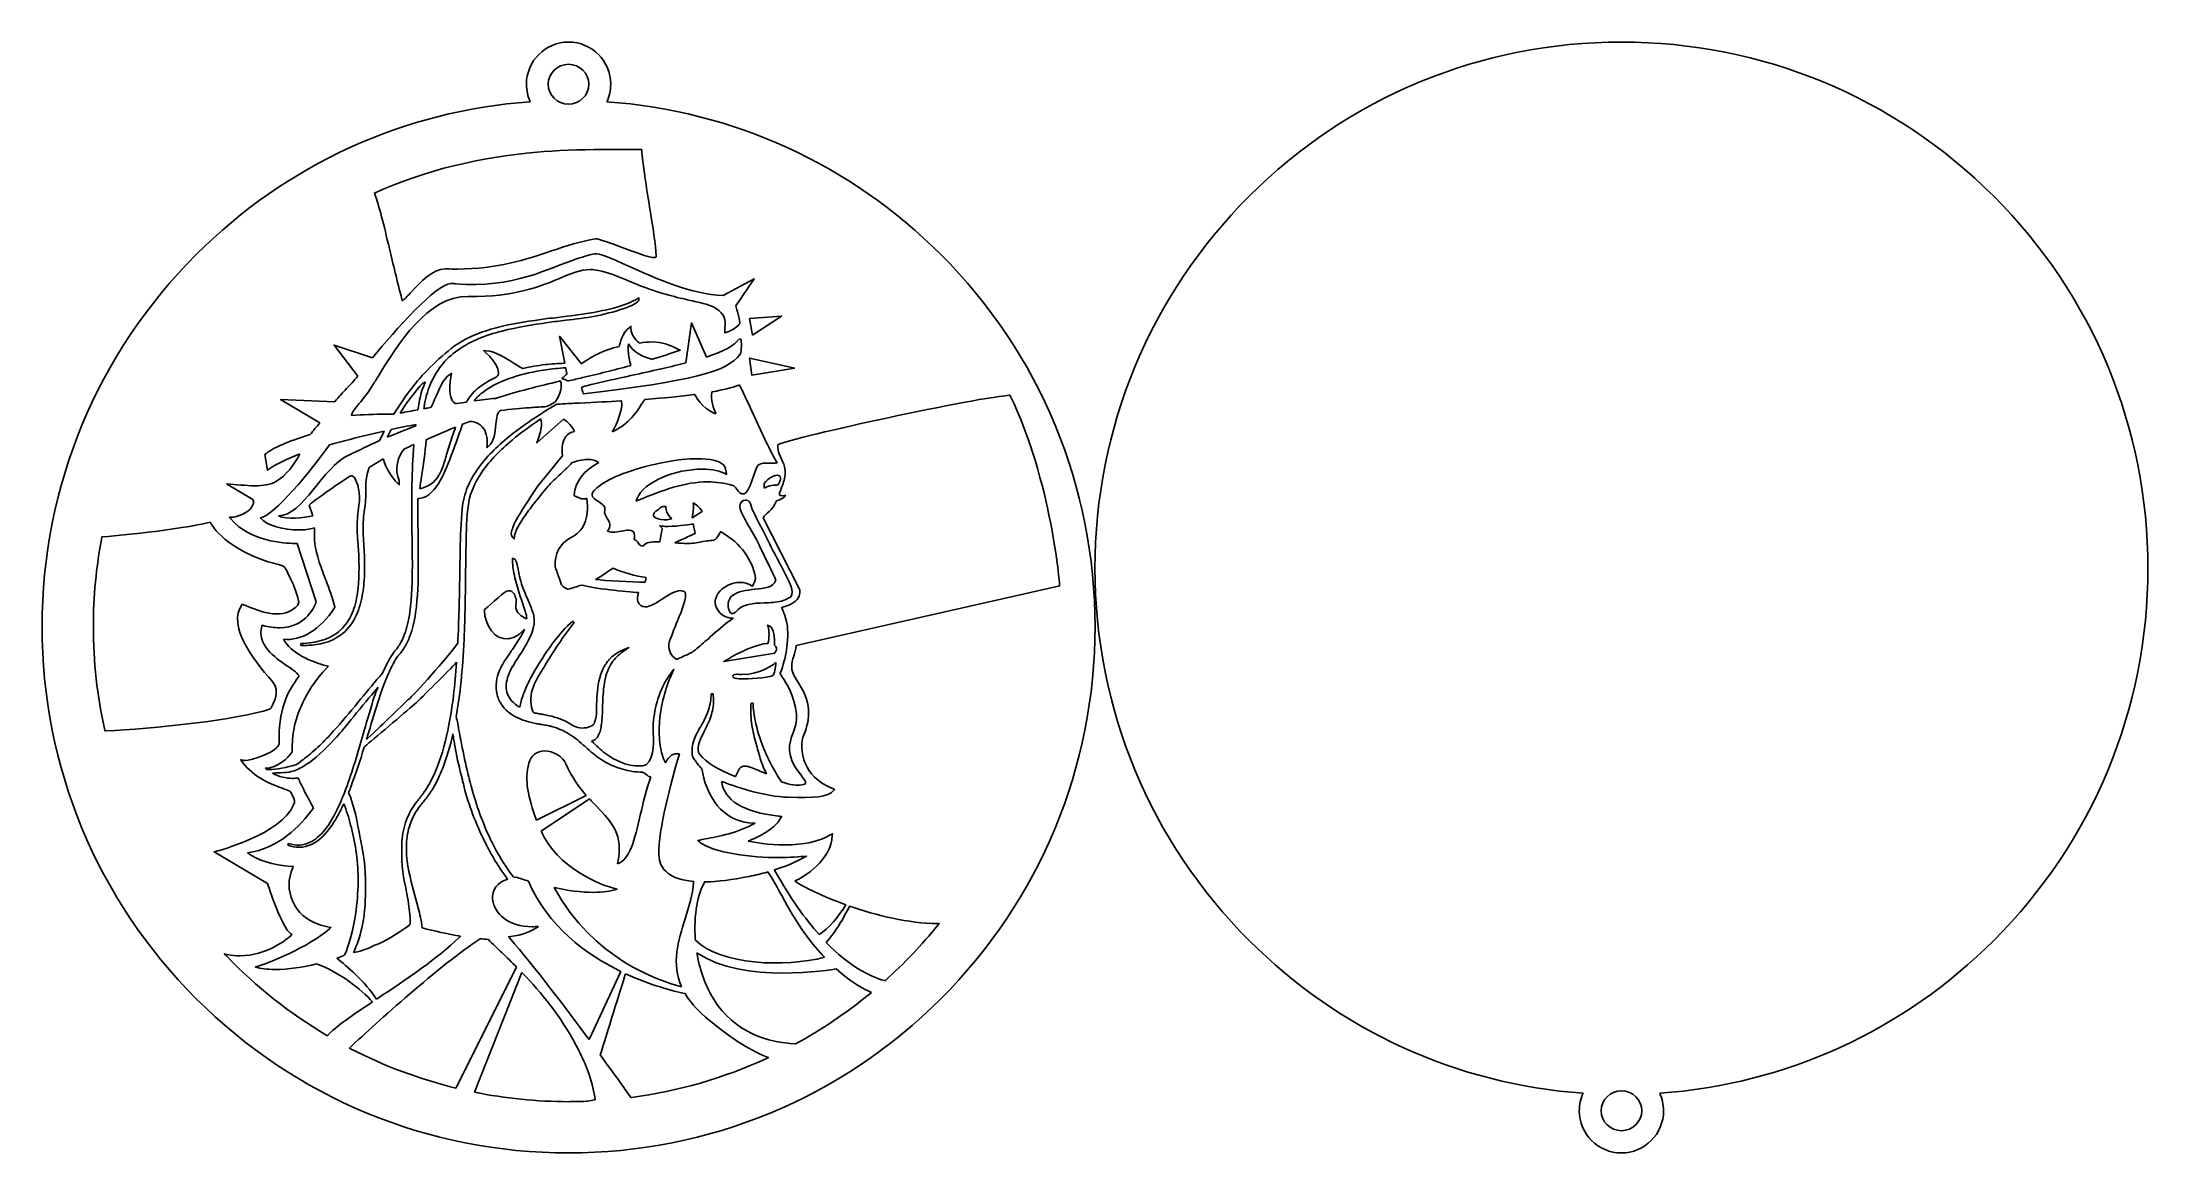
# Model space of a CAD drawing. Extents: x 0 to 1418, y 952 to 1700.
import ezdxf

# ---------------------------------------------------------------- set-up
doc = ezdxf.new("R2010")
doc.units = 0
doc.layers.add('H0105_Printing', color=7, linetype='CONTINUOUS')

msp = doc.modelspace()

# ---------------------------------------------------------------- linework, layer by layer
at = {"layer": 'H0105_Printing', "color": 1}
for points in [[(354.830591, 1685.357558)], [(605.381585, 1557.267561)], [(478.561588, 1503.060562), (476.632588, 1514.172562), (498.210588, 1515.801562)], [(470.444588, 1490.226563)], [(507.126587, 1480.641563), (478.195588, 1476.028563), (476.679588, 1487.557563)], [(254.220594, 1457.407064)], [(495.360588, 1408.659565)], [(254.650194, 1399.606365)], [(438.924589, 1388.809565)], [(406.74169, 1338.314667)], [(486.669588, 1322.725567)], [(493.772588, 1289.141568)], [(43.292599, 1236.583569)], [(175.612496, 1216.73817)], [(446.342589, 1134.602572)], [(812.94108, 1095.410573)], [(430.868589, 1064.257573)], [(192.846595, 1031.630574)], [(208.165595, 1022.548574)], [(1063.492073, 967.320576)]]:
    msp.add_lwpolyline(points, close=True, dxfattribs=at)
for points in [[(224.333594, 1598.03856), (224.116594, 1598.59956), (224.667594, 1598.84556)], [(271.921593, 1547.654561), (271.919593, 1547.654561)], [(458.786589, 1529.745562), (479.689588, 1540.987561), (467.436588, 1522.815562)], [(243.716594, 1526.741562), (242.957594, 1526.139562), (242.709594, 1527.076562)], [(287.667593, 1529.077562), (287.039593, 1529.085562)], [(401.11659, 1527.469562), (402.14159, 1528.038562), (402.05559, 1526.867562)], [(395.78159, 1508.201562), (396.75759, 1508.949562), (396.80059, 1507.718562)], [(433.847589, 1484.299563), (437.533589, 1511.160562), (447.611589, 1488.224563)], [(460.808588, 1504.820562), (459.973589, 1504.570562), (459.991589, 1505.442562)], [(470.126588, 1511.217562), (470.153588, 1510.992562), (470.024588, 1510.799562)], [(213.044595, 1475.443563), (197.021595, 1496.328563), (222.850594, 1487.795563)], [(298.971593, 1491.339563), (297.643593, 1492.554563), (299.438593, 1492.440563)], [(352.307591, 1484.005563), (348.767591, 1502.266562), (363.230591, 1483.898563), (363.445591, 1483.886563), (363.889591, 1484.160563)], [(427.115589, 1494.314563), (430.057589, 1492.939563), (428.613589, 1492.428563)], [(469.916588, 1500.543562), (471.048588, 1500.142562)], [(274.820593, 1476.523563), (276.048593, 1477.264563), (275.770593, 1475.856563)], [(351.394591, 1473.413563), (350.406591, 1473.744563), (351.157591, 1474.469563)], [(353.703591, 1476.798563), (352.892591, 1480.980563)], [(396.53659, 1483.198563), (396.69459, 1482.593563), (396.09259, 1482.425563)], [(411.12159, 1486.731563), (410.94059, 1486.677563), (410.76259, 1486.731563)], [(252.886594, 1466.423063), (251.302594, 1464.360063)], [(348.738591, 1472.005563), (349.239591, 1472.128563), (349.458591, 1471.657563)], [(354.818591, 1472.153563), (354.595591, 1472.099563), (354.390591, 1472.202563)], [(439.298589, 1462.928563), (439.749589, 1462.989563), (439.949589, 1462.584563)], [(451.241589, 1464.384563), (451.343589, 1464.777563), (451.740589, 1464.847563)], [(469.359588, 1469.226563), (469.887588, 1469.411563), (470.135588, 1468.911563)], [(651.509584, 1462.547563), (651.949584, 1462.588563), (652.146584, 1462.191563)], [(187.465595, 1444.027564), (161.020596, 1459.711564), (197.430595, 1458.139564)], [(208.841595, 1448.886564), (208.844595, 1448.886564)], [(257.402594, 1453.392564), (258.454594, 1453.576564)], [(351.325591, 1446.479564), (333.413592, 1430.571564), (334.362592, 1433.014564)], [(336.372592, 1450.068564), (337.410592, 1450.744564)], [(345.935591, 1458.290564), (345.799591, 1458.147564)], [(346.532591, 1456.391564), (346.667591, 1456.474564), (349.290591, 1456.609564)], [(389.90859, 1458.700564), (390.49159, 1458.733564), (390.57159, 1458.155564)], [(405.91759, 1459.494564), (406.08959, 1459.743564), (406.38959, 1459.764564)], [(251.955994, 1441.925064), (252.071994, 1442.870064)], [(153.049596, 1412.727565), (152.206596, 1412.023565), (150.375596, 1422.594564), (150.655596, 1422.828564)], [(300.999592, 1428.189564), (299.829593, 1427.178564), (299.956593, 1428.721564)], [(494.682588, 1417.773565), (495.145588, 1416.926565), (494.185588, 1416.836565)], [(240.727494, 1405.127165), (240.866494, 1402.365165), (239.734494, 1403.384165)], [(142.371596, 1392.411565), (124.560597, 1402.896565)], [(333.528592, 1400.433565), (333.794592, 1400.830565)], [(358.875591, 1394.850565), (358.536591, 1395.039565), (358.550591, 1395.427565)], [(401.70859, 1391.813565), (400.36359, 1391.257565), (400.87459, 1392.620565)], [(438.924589, 1388.809565), (438.793589, 1390.066565), (439.878589, 1389.423565)], [(476.982588, 1390.373565), (477.119588, 1390.229565), (477.152588, 1390.037565)], [(107.772597, 1375.815566), (113.676597, 1377.039566)], [(127.411597, 1379.310566), (126.535597, 1380.366565), (127.910597, 1380.346565)], [(180.159495, 1388.564165), (182.719495, 1381.410165)], [(419.57859, 1387.663565), (420.239589, 1387.663565), (420.268589, 1387.062565)], [(424.375589, 1379.486566), (423.188589, 1379.147566)], [(423.409589, 1380.252565), (424.375589, 1379.486566)], [(444.422589, 1384.754565), (444.756589, 1384.209565), (437.936589, 1380.080565), (438.218589, 1381.492565)], [(438.044589, 1375.823566), (438.650589, 1375.930566), (440.008589, 1369.472566), (439.550589, 1369.259566)], [(470.137588, 1387.373565), (470.065588, 1387.901565), (470.169588, 1387.934565)], [(509.883587, 1332.854567), (485.861588, 1379.887566)], [(40.663599, 1366.725566), (40.755599, 1367.208566), (41.246599, 1367.241566)], [(184.964595, 1323.405567), (172.064596, 1362.805566)], [(183.001495, 1372.992166), (183.832495, 1373.237166), (183.814495, 1372.370166)], [(318.399592, 1367.200566), (318.303592, 1365.776566), (317.311592, 1366.803566)], [(417.98659, 1372.680566), (416.16959, 1374.604566), (417.90459, 1374.399566)], [(456.983589, 1370.172566), (457.314589, 1370.724566), (457.863589, 1370.384566)], [(281.850593, 1356.805566), (281.888593, 1358.479566)], [(285.748593, 1358.176566), (285.721593, 1356.735566)], [(317.069592, 1351.975566), (317.077592, 1352.659566), (317.757592, 1352.602566)], [(345.765591, 1347.195566), (345.730591, 1347.375566)], [(350.281591, 1334.712567), (350.162591, 1334.913567), (348.705591, 1338.956567)], [(478.909588, 1334.536567), (478.596588, 1333.914567), (478.007588, 1334.283567)], [(480.739588, 1339.689567), (480.767588, 1339.550567), (480.731588, 1339.407567)], [(685.345583, 1334.684567), (685.384583, 1334.139567), (508.090587, 1293.974568)], [(197.491495, 1319.963167), (197.557495, 1319.693167), (197.405495, 1319.464167)], [(298.144593, 1317.724567), (298.130593, 1318.023567), (298.351593, 1318.223567)], [(325.574592, 1317.204567), (322.833592, 1325.439567)], [(326.861592, 1326.179567), (329.554592, 1319.668567)], [(354.568591, 1331.860567), (354.363591, 1331.798567), (354.163591, 1331.872567)], [(498.607588, 1318.980567), (498.327588, 1319.639567), (499.015588, 1319.840567)], [(504.425587, 1326.810567), (504.337587, 1326.691567), (504.204587, 1326.626567)], [(148.486596, 1307.075567), (148.660596, 1307.672567), (149.261596, 1307.508567)], [(201.167495, 1304.251167), (201.265495, 1304.337167)], [(326.636592, 1311.949567), (326.636592, 1312.060567)], [(357.666591, 1310.472567), (358.575591, 1309.592567)], [(463.906588, 1312.514567), (465.551588, 1312.325567), (464.203588, 1311.368567)], [(489.094588, 1306.555567), (488.769588, 1307.783567), (489.945588, 1307.304567)], [(174.642496, 1294.097168), (174.644496, 1295.366168)], [(280.239593, 1295.558568), (280.290593, 1296.581568)], [(348.135591, 1294.940568), (348.050591, 1294.813568)], [(389.67759, 1290.135568), (395.41559, 1292.734568), (390.30959, 1289.042568)], [(422.222589, 1294.731568), (422.250589, 1294.915568)], [(488.893588, 1295.345568), (489.002588, 1295.345568)], [(192.073495, 1280.240168), (193.084495, 1279.961168), (192.368495, 1279.192168)], [(321.643592, 1287.082568), (320.681592, 1285.580568)], [(338.310592, 1279.543568), (337.659592, 1278.487568)], [(422.279589, 1273.269568), (425.697589, 1278.049568), (423.374589, 1272.651568)], [(427.880589, 1284.823568), (427.561589, 1284.667568), (427.260589, 1284.856568)], [(493.772588, 1289.141568), (493.622588, 1288.965568), (459.289589, 1283.202568), (462.160588, 1284.925568)], [(493.240588, 1281.606568), (494.345588, 1282.506568)], [(494.345588, 1282.506568), (494.273588, 1281.086568)], [(450.828589, 1261.503568), (452.088589, 1261.589568)], [(497.298588, 1275.250568), (497.345588, 1275.483568)], [(212.829495, 1255.426169), (214.969495, 1258.029169)], [(337.440592, 1247.592569), (338.112592, 1247.481569)], [(477.714588, 1255.237569), (478.975588, 1255.168569)], [(43.292599, 1236.583569), (42.766599, 1236.562569), (42.652599, 1237.078569)], [(199.788595, 1233.726569), (198.758595, 1232.596569)], [(219.600595, 1231.455569), (223.683594, 1235.220569)], [(337.049592, 1240.782569), (336.442592, 1240.872569)], [(168.902496, 1222.746169), (168.915496, 1222.521169), (168.782496, 1222.337169)], [(217.930495, 1226.310169), (217.298495, 1225.672169)], [(366.461591, 1225.512569), (365.706591, 1226.183569)], [(428.725589, 1221.063569), (429.460589, 1220.965569), (429.249589, 1220.257569)], [(438.036589, 1225.103569), (438.056589, 1225.340569)], [(443.031589, 1229.359569), (442.959589, 1229.146569)], [(135.170597, 1215.75957), (134.231597, 1217.07357), (135.813597, 1216.74557)], [(158.654596, 1208.31157), (158.468596, 1208.31557)], [(172.426596, 1204.73857), (172.905596, 1204.79957), (173.089596, 1204.35357)], [(283.341593, 1203.66557), (282.560593, 1206.85057)], [(287.682593, 1205.37657), (287.898593, 1204.50057)], [(366.756591, 1193.13157), (333.282592, 1176.510571)], [(336.325592, 1168.968571), (368.860591, 1190.79857)], [(533.017587, 1197.52657), (533.853587, 1197.21957), (533.288587, 1196.53257)], [(182.901595, 1185.01957), (183.081595, 1184.67657), (182.856595, 1184.36057)], [(497.334588, 1178.954571), (498.270588, 1178.831571), (497.799588, 1178.008571)], [(442.822589, 1161.937571), (441.775589, 1162.784571), (443.095589, 1163.050571)], [(480.346588, 1174.394571), (480.063588, 1174.394571)], [(531.404587, 1166.680571), (532.380587, 1167.245571), (532.358587, 1166.119571)], [(152.202596, 1133.841572), (116.285597, 1155.134571), (117.768597, 1155.515571)], [(165.908596, 1159.505571), (166.307596, 1160.709571)], [(173.846596, 1158.179571), (173.361596, 1158.171571)], [(181.759595, 1161.990571), (181.997595, 1162.125571)], [(302.831592, 1153.559571), (302.360592, 1154.394571)], [(168.671596, 1145.255571), (169.567596, 1145.185571), (169.201596, 1144.363571)], [(318.111592, 1137.790572), (319.304592, 1138.097572), (319.480592, 1138.039572)], [(438.421589, 1135.224572), (439.035589, 1135.167572), (438.993589, 1134.548572)], [(446.342589, 1134.602572), (446.526589, 1134.900572), (446.874589, 1134.909572)], [(488.535588, 1141.465571), (488.969588, 1141.588571), (489.227588, 1141.219571)], [(493.755588, 1142.251571), (493.377588, 1142.922571), (494.112588, 1143.164571)], [(249.831594, 1131.585572), (253.643594, 1117.482572)], [(602.987585, 1106.821572), (604.306585, 1106.813572), (603.476585, 1105.789572)], [(193.597595, 1104.418572), (194.836595, 1104.164572), (193.890595, 1103.325572)], [(280.796593, 1098.508573), (282.013593, 1098.300573), (281.134593, 1097.432573)], [(295.228593, 1096.425573), (295.413593, 1096.544573), (295.632593, 1096.524573)], [(300.436592, 1096.172573), (300.674592, 1096.159573), (300.844592, 1095.991573)], [(315.283592, 1097.039573), (314.523592, 1097.927573), (315.682592, 1098.079573)], [(124.569597, 1084.974573), (123.114597, 1086.480573), (125.162597, 1086.030573)], [(319.801592, 1077.550573), (279.015593, 996.032575)], [(291.416593, 993.270575), (323.486592, 1073.797573)], [(390.08459, 1074.529573), (368.606591, 1028.712574)], [(568.068586, 1068.558573), (567.810586, 1068.325573), (567.479586, 1068.415573)], [(558.714586, 1060.471573), (557.376586, 1059.374574)], [(192.846595, 1031.630574), (192.498595, 1031.241574), (192.050595, 1031.507574)], [(208.165595, 1022.548574), (207.367595, 1022.962574), (208.026595, 1023.576574)], [(507.675587, 1025.827574), (507.515587, 1025.741574), (507.331587, 1025.753574)], [(487.989588, 1017.130575), (489.364588, 1016.586575), (488.020588, 1015.968575)], [(367.532591, 987.155575), (366.840591, 987.127575)], [(372.727591, 988.223575), (367.532591, 987.155575)], [(397.18559, 989.689575), (396.80459, 989.640575), (396.58359, 989.955575)]]:
    msp.add_lwpolyline(points, dxfattribs=at)
for points in [[(354.830591, 1700.289557), (339.175592, 1700.289557), (326.484592, 1687.598558), (326.484592, 1671.943558)], [(383.17759, 1671.943558), (383.17759, 1687.598558), (370.485591, 1700.289557), (354.830591, 1700.289557)], [(1063.492073, 1700.289557), (968.849076, 1700.289557), (879.868078, 1663.435558), (812.94108, 1596.51256)], [(1314.041067, 1596.51256), (1247.118069, 1663.435558), (1158.137071, 1700.289557), (1063.492073, 1700.289557)], [(341.157591, 1671.943558), (341.157591, 1679.351558), (347.279591, 1685.357558), (354.830591, 1685.357558)], [(354.830591, 1685.357558), (362.382591, 1685.357558), (368.503591, 1679.351558), (368.503591, 1671.943558)], [(329.066592, 1660.125558), (244.125594, 1654.062559), (165.095596, 1618.08256), (104.281597, 1557.267561)], [(326.484592, 1671.943558), (326.484592, 1667.724558), (327.412592, 1663.724558), (329.066592, 1660.125558)], [(354.830591, 1658.529559), (347.279591, 1658.529559), (341.157591, 1664.534558), (341.157591, 1671.943558)], [(368.503591, 1671.943558), (368.503591, 1664.534558), (362.382591, 1658.529559), (354.830591, 1658.529559)], [(380.59559, 1660.125558), (382.24859, 1663.724558), (383.17759, 1667.724558), (383.17759, 1671.943558)], [(605.381585, 1557.267561), (544.565586, 1618.08256), (465.536588, 1654.062559), (380.59559, 1660.125558)], [(224.667594, 1598.84556), (259.643594, 1614.49156), (294.709593, 1622.603559), (333.759592, 1626.233559)], [(333.759592, 1626.233559), (357.048591, 1628.537559), (404.08559, 1627.907559), (404.08559, 1627.907559)], [(404.08559, 1627.907559), (404.81259, 1618.27756), (407.30459, 1602.02556), (409.41059, 1589.08856)], [(234.250594, 1561.299561), (230.419594, 1577.391561), (227.392594, 1590.09956), (224.333594, 1598.03856)], [(409.41059, 1589.08856), (411.55859, 1575.889561), (413.58859, 1563.427561), (413.84859, 1556.289561)], [(812.94108, 1596.51256), (746.018081, 1529.584562), (709.161082, 1440.602564), (709.161082, 1345.958566)], [(1417.823065, 1345.958566), (1417.823065, 1440.602564), (1380.966065, 1529.584562), (1314.041067, 1596.51256)], [(242.709594, 1527.076562), (239.448594, 1539.477562), (236.687594, 1551.071561), (234.250594, 1561.299561)], [(343.407591, 1559.678561), (326.198592, 1553.957561), (306.692592, 1547.470561), (280.110593, 1547.470561)], [(372.877591, 1567.855561), (362.856591, 1566.149561), (353.410591, 1563.006561), (343.407591, 1559.678561)], [(373.030591, 1567.864561), (372.971591, 1567.864561), (372.922591, 1567.864561), (372.877591, 1567.855561)], [(390.98759, 1562.003561), (383.15159, 1564.884561), (375.052591, 1567.864561), (373.030591, 1567.864561)], [(412.38159, 1555.209561), (409.46959, 1555.209561), (400.07459, 1558.663561), (390.98759, 1562.003561)], [(104.281597, 1557.267561), (37.356599, 1490.344563), (0.4996, 1401.362565), (0.4996, 1306.719567)], [(271.919593, 1547.654561), (263.422593, 1547.654561), (254.715594, 1538.237562), (248.953594, 1532.008562)], [(272.438593, 1547.642561), (272.266593, 1547.650561), (272.093593, 1547.654561), (271.921593, 1547.654561)], [(280.110593, 1547.470561), (277.593593, 1547.470561), (275.011593, 1547.527561), (272.438593, 1547.642561)], [(278.547593, 1537.610562), (317.611592, 1533.988562), (342.006591, 1548.477561), (360.253591, 1554.313561)], [(369.551591, 1547.134561), (362.723591, 1547.134561), (356.541591, 1544.527561), (348.712591, 1541.233561)], [(360.253591, 1554.313561), (365.948591, 1556.134561), (370.063591, 1557.448561), (372.038591, 1557.787561)], [(374.767591, 1546.618561), (373.005591, 1546.962561), (371.299591, 1547.134561), (369.551591, 1547.134561)], [(372.038591, 1557.787561), (375.346591, 1558.348561), (383.36259, 1554.759561), (394.81359, 1549.610561)], [(393.11359, 1540.357561), (386.57759, 1543.123561), (381.41659, 1545.313561), (374.767591, 1546.618561)], [(394.81359, 1549.610561), (413.19159, 1541.351561), (438.343589, 1530.047562), (458.786589, 1529.745562)], [(413.58659, 1555.589561), (413.25759, 1555.246561), (412.73959, 1555.209561), (412.38159, 1555.209561)], [(413.84859, 1556.289561), (413.85959, 1556.024561), (413.76659, 1555.778561), (413.58659, 1555.589561)], [(709.161582, 1306.719567), (709.161582, 1401.362565), (672.304583, 1490.344563), (605.381585, 1557.267561)], [(222.850594, 1487.795563), (238.439594, 1506.572562), (265.735593, 1537.647562), (275.641593, 1537.647562)], [(248.953594, 1532.008562), (246.884594, 1529.769562), (245.097594, 1527.837562), (243.716594, 1526.741562)], [(275.641593, 1537.647562), (276.682593, 1537.623562), (277.618593, 1537.696562), (278.547593, 1537.610562)], [(348.712591, 1541.233561), (336.049592, 1535.900562), (318.536592, 1528.533562), (287.667593, 1529.077562)], [(406.98559, 1534.819562), (401.47859, 1536.813562), (397.03359, 1538.695562), (393.11359, 1540.357561)], [(438.140589, 1526.041562), (429.932589, 1527.894562), (419.71959, 1530.203562), (406.98559, 1534.819562)], [(287.039593, 1529.085562), (259.794594, 1529.085562), (240.133594, 1497.085563), (227.123594, 1475.909563)], [(347.633591, 1514.962562), (355.495591, 1515.919562), (363.623591, 1516.906562), (371.540591, 1518.285562)], [(371.540591, 1518.285562), (377.428591, 1519.316562), (382.25759, 1520.401562), (386.73859, 1521.702562)], [(402.05559, 1526.867562), (401.76559, 1522.906562), (383.90459, 1517.994562), (372.715591, 1515.829562)], [(386.73859, 1521.702562), (392.32559, 1523.311562), (397.02659, 1525.193562), (401.11659, 1527.469562)], [(453.721589, 1521.223562), (450.647589, 1523.216562), (445.401589, 1524.403562), (438.140589, 1526.041562)], [(460.100588, 1508.012562), (460.376588, 1513.300562), (460.558588, 1516.791562), (453.721589, 1521.223562)], [(467.436588, 1522.815562), (467.694588, 1521.616562), (468.056588, 1520.290562), (468.436588, 1518.886562)], [(468.436588, 1518.886562), (469.132588, 1516.329562), (469.850588, 1513.685562), (470.126588, 1511.217562)], [(279.953593, 1496.880563), (289.530593, 1503.342562), (300.744592, 1506.617562), (309.440592, 1508.745562)], [(310.185592, 1505.769562), (298.386593, 1502.729562), (289.384593, 1498.984563), (281.858593, 1493.995563)], [(309.440592, 1508.745562), (319.142592, 1511.102562), (328.874592, 1512.580562), (340.504591, 1514.082562)], [(340.864591, 1511.446562), (330.945592, 1510.013562), (320.405592, 1508.397562), (310.185592, 1505.769562)], [(340.504591, 1514.082562), (342.881591, 1514.380562), (345.257591, 1514.671562), (347.633591, 1514.962562)], [(352.919591, 1512.993562), (348.920591, 1512.514562), (344.789591, 1512.023562), (340.864591, 1511.446562)], [(372.715591, 1515.829562), (366.316591, 1514.589562), (359.504591, 1513.775562), (352.919591, 1512.993562)], [(388.89559, 1495.317563), (389.29459, 1497.175563), (391.14859, 1504.652562), (395.78159, 1508.201562)], [(396.80059, 1507.718562), (396.99959, 1501.804562), (401.61759, 1498.288563), (402.62859, 1497.593563)], [(459.991589, 1505.442562), (460.012588, 1506.339562), (460.056588, 1507.190562), (460.100588, 1508.012562)], [(470.024588, 1510.799562), (469.916588, 1510.636562), (467.286588, 1506.764562), (460.808588, 1504.820562)], [(250.543594, 1468.801563), (257.113594, 1477.203563), (269.121593, 1489.575563), (279.953593, 1496.880563)], [(281.858593, 1493.995563), (273.183593, 1488.314563), (266.459593, 1480.452563), (262.410593, 1471.252563)], [(307.599592, 1477.133563), (307.856592, 1478.803563), (307.529592, 1483.530563), (298.971593, 1491.339563)], [(299.438593, 1492.440563), (305.896592, 1492.035563), (313.036592, 1487.332563), (318.246592, 1483.898563)], [(363.889591, 1484.160563), (372.652591, 1489.542563), (377.982591, 1492.816563), (388.89559, 1495.317563)], [(470.444588, 1490.226563), (461.708588, 1478.091563), (437.784589, 1472.255563), (364.861591, 1463.406563)], [(395.20659, 1497.073563), (394.25459, 1492.079563), (396.51259, 1483.293563), (396.53659, 1483.198563)], [(410.76259, 1486.731563), (405.36659, 1488.306563), (398.84559, 1490.897563), (395.20659, 1497.073563)], [(402.62859, 1497.593563), (405.71859, 1498.141563), (408.48759, 1498.407563), (411.08459, 1498.407563)], [(411.08459, 1498.407563), (418.14159, 1498.407563), (422.500589, 1496.418563), (427.115589, 1494.314563)], [(428.613589, 1492.428563), (423.345589, 1490.557563), (417.46059, 1488.642563), (411.12159, 1486.731563)], [(447.611589, 1488.224563), (459.363589, 1492.027563), (466.253588, 1495.837563), (469.916588, 1500.543562)], [(471.048588, 1500.142562), (471.027588, 1499.197563), (471.547588, 1492.157563), (470.444588, 1490.226563)], [(205.431595, 1467.020563), (207.846595, 1469.550563), (210.343595, 1472.165563), (213.044595, 1475.443563)], [(227.123594, 1475.909563), (225.723594, 1473.634563), (224.388594, 1471.465563), (223.118594, 1469.447563)], [(264.673593, 1459.584564), (267.202593, 1465.670563), (270.666593, 1474.006563), (274.820593, 1476.523563)], [(275.770593, 1475.856563), (273.478593, 1464.258563), (275.915593, 1459.739564), (277.071593, 1458.336564)], [(295.691593, 1468.637563), (298.697593, 1470.822563), (301.961592, 1472.717563), (305.673592, 1474.440563)], [(317.783592, 1474.796563), (309.643592, 1472.169563), (303.222592, 1469.066563), (298.146593, 1465.322563)], [(305.673592, 1474.440563), (306.723592, 1474.927563), (307.406592, 1475.885563), (307.599592, 1477.133563)], [(339.460592, 1479.646563), (331.277592, 1478.451563), (324.184592, 1476.867563), (317.783592, 1474.796563)], [(318.246592, 1483.898563), (320.826592, 1482.200563), (323.261592, 1480.596563), (324.139592, 1480.596563)], [(324.139592, 1480.596563), (329.001592, 1481.709563), (333.990592, 1482.552563), (339.022592, 1483.108563)], [(339.022592, 1483.108563), (343.266591, 1483.587563), (347.731591, 1483.886563), (352.307591, 1484.005563)], [(352.892591, 1480.980563), (348.237591, 1480.694563), (343.720591, 1480.248563), (339.460592, 1479.646563)], [(351.157591, 1474.469563), (351.975591, 1475.259563), (352.831591, 1476.040563), (353.703591, 1476.798563)], [(364.176591, 1474.367563), (360.994591, 1473.614563), (357.885591, 1472.881563), (354.818591, 1472.153563)], [(396.09259, 1482.425563), (384.97259, 1479.360563), (375.291591, 1476.986563), (364.176591, 1474.367563)], [(371.113591, 1469.942563), (381.56759, 1472.373563), (391.43959, 1474.559563), (400.14859, 1476.491563)], [(400.14859, 1476.491563), (413.09359, 1479.360563), (424.297589, 1481.844563), (433.847589, 1484.299563)], [(197.430595, 1458.139564), (200.305595, 1461.651563), (202.910595, 1464.376563), (205.431595, 1467.020563)], [(223.118594, 1469.447563), (218.814595, 1462.612563), (215.460595, 1458.647564), (213.011595, 1455.749564)], [(237.190594, 1449.720564), (240.882594, 1455.798564), (245.253594, 1462.044563), (250.543594, 1468.801563)], [(251.302594, 1464.360063), (247.762594, 1459.764064), (244.406594, 1455.406064), (241.420594, 1450.474064)], [(258.390594, 1471.568063), (257.588594, 1471.355063), (255.440594, 1469.804063), (252.886594, 1466.423063)], [(254.220594, 1457.407064), (255.254594, 1462.793063), (255.896594, 1465.821063), (258.082594, 1470.643063)], [(262.410593, 1471.252563), (260.445593, 1466.873563), (258.947594, 1461.982563), (257.957594, 1456.707564)], [(258.082594, 1470.643063), (258.296594, 1471.117063), (258.368594, 1471.408063), (258.390594, 1471.568063)], [(286.104593, 1457.914564), (286.526593, 1458.635564), (286.961593, 1459.342564), (287.422593, 1460.042563)], [(287.422593, 1460.042563), (288.645593, 1461.892563), (289.873593, 1463.431563), (291.177593, 1464.745563)], [(291.177593, 1464.745563), (292.542593, 1466.116563), (294.017593, 1467.388563), (295.691593, 1468.637563)], [(294.097593, 1461.880563), (293.178593, 1460.959563), (292.288593, 1459.895564), (291.396593, 1458.647564)], [(291.396593, 1458.647564), (296.266593, 1459.305564), (301.042592, 1459.903564), (305.614592, 1460.431563)], [(298.146593, 1465.322563), (296.639593, 1464.205563), (295.276593, 1463.042563), (294.097593, 1461.880563)], [(305.614592, 1460.431563), (314.571592, 1463.181563), (323.108592, 1465.600563), (330.878592, 1467.601563)], [(330.878592, 1467.601563), (335.799592, 1468.866563), (341.474591, 1470.266563), (348.738591, 1472.005563)], [(349.458591, 1471.657563), (349.554591, 1471.453563), (351.728591, 1466.546563), (345.935591, 1458.290564)], [(354.390591, 1472.202563), (353.531591, 1472.627563), (352.551591, 1473.024563), (351.394591, 1473.413563)], [(363.691591, 1466.914563), (363.625591, 1467.487563), (363.889591, 1468.252563), (365.528591, 1468.637563)], [(364.861591, 1463.406563), (364.859591, 1463.406563), (363.842591, 1465.633563), (363.691591, 1466.914563)], [(365.528591, 1468.637563), (366.717591, 1468.919563), (370.435591, 1469.787563), (371.113591, 1469.942563)], [(406.38959, 1459.764564), (419.43559, 1460.697563), (430.196589, 1461.732563), (439.298589, 1462.928563)], [(439.949589, 1462.584563), (443.717589, 1454.955564), (450.954589, 1451.231564), (453.963589, 1449.962564)], [(453.963589, 1449.962564), (452.731589, 1452.970564), (450.130589, 1460.108563), (451.241589, 1464.384563)], [(451.740589, 1464.847563), (458.802589, 1466.132563), (464.565588, 1467.564563), (469.359588, 1469.226563)], [(470.135588, 1468.911563), (473.394588, 1462.306563), (476.501588, 1455.520564), (479.501588, 1448.959564)], [(495.679588, 1429.089564), (499.362588, 1432.572564), (620.702584, 1459.502564), (651.509584, 1462.547563)], [(652.146584, 1462.191563), (679.908583, 1404.558565), (685.292583, 1335.375567), (685.345583, 1334.684567)], [(213.011595, 1455.749564), (210.492595, 1452.770564), (209.113595, 1451.141564), (208.841595, 1448.886564)], [(208.844595, 1448.886564), (216.345595, 1449.344564), (224.098594, 1449.815564), (231.630594, 1449.815564)], [(231.630594, 1449.815564), (233.554594, 1449.815564), (235.420594, 1449.786564), (237.190594, 1449.720564)], [(241.420594, 1450.474064), (245.388594, 1451.235064), (249.419594, 1451.980064), (253.432594, 1452.692064)], [(253.432594, 1452.692064), (253.676594, 1454.264064), (253.935594, 1455.835064), (254.220594, 1457.407064)], [(257.957594, 1456.707564), (257.762594, 1455.610564), (257.578594, 1454.500564), (257.402594, 1453.392564)], [(258.454594, 1453.576564), (259.635594, 1453.785564), (259.999594, 1453.846564), (262.158593, 1454.202564)], [(262.158593, 1454.202564), (262.622593, 1454.648564), (263.711593, 1457.267564), (264.673593, 1459.584564)], [(277.071593, 1458.336564), (277.878593, 1457.349564), (278.856593, 1456.858564), (279.742593, 1456.993564)], [(279.742593, 1456.993564), (281.878593, 1457.312564), (284.002593, 1457.619564), (286.104593, 1457.914564)], [(308.984592, 1452.213564), (306.852592, 1451.427564), (306.428592, 1447.306564), (305.980592, 1442.947564)], [(328.491592, 1454.141564), (322.795592, 1453.748564), (316.232592, 1453.101564), (308.984592, 1452.213564)], [(315.088592, 1434.885564), (321.178592, 1439.804564), (327.941592, 1444.629564), (336.372592, 1450.068564)], [(336.014592, 1446.561564), (328.502592, 1441.486564), (322.459592, 1437.013564), (317.038592, 1432.511564)], [(338.813592, 1454.779564), (335.240592, 1454.578564), (331.780592, 1454.366564), (328.491592, 1454.141564)], [(334.362592, 1433.014564), (335.476592, 1435.875564), (337.804592, 1443.577564), (336.014592, 1446.561564)], [(337.410592, 1450.744564), (337.968592, 1451.108564), (338.525592, 1451.472564), (339.088592, 1451.828564)], [(345.799591, 1458.147564), (344.332591, 1457.038564), (340.987591, 1454.906564), (338.813592, 1454.779564)], [(339.088592, 1451.828564), (341.557591, 1453.375564), (344.042591, 1454.889564), (346.532591, 1456.391564)], [(349.290591, 1456.609564), (353.473591, 1456.821564), (357.779591, 1457.030564), (362.174591, 1457.243564)], [(358.896591, 1438.130564), (356.518591, 1443.139564), (352.546591, 1445.763564), (351.325591, 1446.479564)], [(362.174591, 1457.243564), (373.272591, 1457.779564), (382.08359, 1458.241564), (389.90859, 1458.700564)], [(390.57159, 1458.155564), (391.20159, 1453.649564), (387.87459, 1443.483564), (384.18759, 1437.933564)], [(384.18759, 1437.933564), (395.14159, 1442.464564), (401.49059, 1452.532564), (404.63459, 1457.517564)], [(404.63459, 1457.517564), (405.14359, 1458.319564), (405.56959, 1458.994564), (405.91759, 1459.494564)], [(479.501588, 1448.959564), (484.203588, 1438.679564), (489.065588, 1428.050564), (494.682588, 1417.773565)], [(150.655596, 1422.828564), (155.566596, 1426.937564), (165.737596, 1431.385564), (180.884595, 1436.051564)], [(180.884595, 1436.051564), (183.063595, 1438.679564), (185.259595, 1441.343564), (187.465595, 1444.027564)], [(207.734495, 1432.827164), (202.875495, 1431.574164), (198.198495, 1430.305164), (193.829495, 1429.053164)], [(207.283495, 1422.403164), (213.434495, 1425.214164), (220.169494, 1428.701164), (227.675494, 1431.979164)], [(230.824494, 1438.376164), (222.784494, 1436.571164), (215.023495, 1434.709164), (207.734495, 1432.827164)], [(227.675494, 1431.979164), (228.625494, 1434.021164), (229.660494, 1436.125164), (230.824494, 1438.376164)], [(232.790994, 1434.181064), (238.823994, 1436.739064), (245.261994, 1439.342064), (251.955994, 1441.925064)], [(235.340994, 1439.379064), (234.446994, 1437.607064), (233.590994, 1435.868064), (232.790994, 1434.181064)], [(252.071994, 1442.870064), (246.452994, 1441.749064), (240.831994, 1440.578064), (235.340994, 1439.379064)], [(259.060194, 1432.519364), (258.305194, 1423.679364), (257.009194, 1415.220365), (255.866194, 1407.742365)], [(265.449193, 1435.363364), (263.515193, 1434.496364), (261.450193, 1433.571364), (259.060194, 1432.519364)], [(278.766193, 1441.089364), (273.495193, 1438.981364), (269.742193, 1437.295364), (265.449193, 1435.363364)], [(274.498193, 1428.295364), (275.887193, 1432.618364), (277.264193, 1436.853364), (278.766193, 1441.089364)], [(279.533593, 1432.008564), (278.962593, 1430.395564), (278.391593, 1428.779564), (277.808593, 1427.166564)], [(283.554593, 1442.972564), (282.136593, 1439.362564), (280.814593, 1435.625564), (279.533593, 1432.008564)], [(288.251593, 1444.773564), (286.691593, 1444.179564), (285.126593, 1443.577564), (283.554593, 1442.972564)], [(288.932593, 1444.834564), (288.508593, 1444.834564), (288.297593, 1444.789564), (288.251593, 1444.773564)], [(296.690593, 1441.310564), (293.532593, 1444.736564), (289.394593, 1444.834564), (288.932593, 1444.834564)], [(294.349593, 1413.807565), (299.534593, 1420.912564), (306.125592, 1427.608564), (315.088592, 1434.885564)], [(299.956593, 1428.721564), (300.410592, 1434.226564), (299.311593, 1438.462564), (296.690593, 1441.310564)], [(317.038592, 1432.511564), (308.394592, 1425.300564), (302.078592, 1418.714565), (297.164593, 1411.786565)], [(305.980592, 1442.947564), (305.425592, 1437.565564), (304.797592, 1431.463564), (300.999592, 1428.189564)], [(350.782591, 1421.796564), (350.015591, 1427.395564), (350.782591, 1431.860564), (353.005591, 1434.717564)], [(353.005591, 1434.717564), (354.431591, 1436.550564), (356.412591, 1437.696564), (358.896591, 1438.130564)], [(193.829495, 1429.053164), (181.972495, 1411.999165), (155.881496, 1380.608165), (147.277496, 1380.088165)], [(173.965596, 1423.180564), (167.024596, 1420.405564), (155.814596, 1415.039565), (153.049596, 1412.727565)], [(158.233596, 1404.701565), (164.673596, 1408.291565), (170.373596, 1415.891565), (173.965596, 1423.180564)], [(159.499496, 1381.263165), (176.709496, 1381.472165), (188.428495, 1413.783165), (207.283495, 1422.403164)], [(230.192494, 1419.717165), (228.696494, 1418.985165), (221.984494, 1414.667165), (220.527494, 1413.939165)], [(239.734494, 1403.384165), (236.259494, 1406.511165), (231.436494, 1414.250165), (230.192494, 1419.717165)], [(244.461494, 1426.458164), (239.840494, 1422.124164), (237.633494, 1412.093165), (240.727494, 1405.127165)], [(250.719494, 1429.282164), (248.617494, 1428.345164), (246.530494, 1427.404164), (244.461494, 1426.458164)], [(249.305494, 1378.860166), (249.178494, 1392.685165), (249.229494, 1410.837165), (250.719494, 1429.282164)], [(277.808593, 1427.166564), (275.305593, 1420.167564), (272.717593, 1412.927565), (269.113593, 1406.130565)], [(269.693193, 1413.169365), (270.914193, 1416.189365), (271.862193, 1419.451365), (272.776193, 1422.607364)], [(272.776193, 1422.607364), (273.321193, 1424.481364), (273.882193, 1426.421364), (274.498193, 1428.295364)], [(333.794592, 1400.830565), (334.420592, 1401.767565), (348.720591, 1419.398565), (350.782591, 1421.796564)], [(367.779591, 1419.337565), (363.912591, 1419.337565), (359.952591, 1418.145565), (357.265591, 1417.122565)], [(375.242591, 1417.294565), (373.237591, 1418.649565), (370.730591, 1419.337565), (367.779591, 1419.337565)], [(421.139589, 1417.761565), (400.44759, 1413.660565), (385.41859, 1408.409565), (376.472591, 1402.156565)], [(441.304589, 1419.815565), (435.079589, 1419.815565), (427.728589, 1419.067565), (421.139589, 1417.761565)], [(459.021589, 1415.653565), (456.248589, 1418.375565), (450.124589, 1419.815565), (441.304589, 1419.815565)], [(494.185588, 1416.836565), (490.989588, 1416.545565), (483.927588, 1417.568565), (482.165588, 1415.260565)], [(499.763588, 1416.124565), (499.763588, 1416.124565), (494.940588, 1424.763564), (495.679588, 1429.089564)], [(124.560597, 1402.896565), (137.896597, 1401.951565), (150.481596, 1399.692565), (158.233596, 1404.701565)], [(207.877495, 1408.107165), (204.187495, 1406.036165), (181.469495, 1390.148165), (180.159495, 1388.564165)], [(210.430495, 1407.260165), (209.553495, 1408.295165), (208.738495, 1408.586165), (207.877495, 1408.107165)], [(213.768495, 1388.458165), (214.941495, 1395.587165), (212.972495, 1404.264165), (210.430495, 1407.260165)], [(220.527494, 1413.939165), (216.799495, 1403.834165), (219.369495, 1397.425165), (217.842495, 1387.815165)], [(255.866194, 1407.742365), (255.436194, 1404.939365), (255.020194, 1402.221365), (254.650194, 1399.606365)], [(254.650194, 1399.606365), (256.993194, 1399.991365), (263.142193, 1401.808365), (266.773193, 1407.406365)], [(269.113593, 1406.130565), (267.535593, 1403.265565), (265.331593, 1399.618565), (262.233593, 1396.761565)], [(266.773193, 1407.406365), (267.208193, 1408.082365), (267.603193, 1408.790365), (267.929193, 1409.392365)], [(267.929193, 1409.392365), (268.512193, 1410.566365), (269.091193, 1411.810365), (269.693193, 1413.169365)], [(286.908593, 1400.788565), (288.733593, 1405.152565), (291.236593, 1409.531565), (294.349593, 1413.807565)], [(297.164593, 1411.786565), (291.132593, 1403.293565), (287.704593, 1394.543565), (286.976593, 1385.772565)], [(349.567591, 1409.653565), (346.376591, 1406.727565), (343.076591, 1403.703565), (340.833591, 1400.993565)], [(357.265591, 1417.122565), (355.125591, 1414.745565), (352.301591, 1412.158565), (349.567591, 1409.653565)], [(358.550591, 1395.427565), (358.855591, 1403.662565), (365.668591, 1412.531565), (375.242591, 1417.294565)], [(400.87459, 1392.620565), (405.39359, 1404.668565), (427.211589, 1412.764565), (444.754589, 1412.764565)], [(448.458589, 1404.206565), (433.055589, 1404.206565), (418.17259, 1398.591565), (401.70859, 1391.813565)], [(444.754589, 1412.764565), (451.519589, 1412.764565), (457.163589, 1411.552565), (461.184588, 1409.252565)], [(465.299588, 1401.803565), (459.787589, 1403.420565), (454.278589, 1404.206565), (448.458589, 1404.206565)], [(461.184588, 1409.252565), (460.922588, 1411.831565), (460.517588, 1414.180565), (459.021589, 1415.653565)], [(482.165588, 1415.260565), (479.998588, 1412.420565), (476.861588, 1396.794565), (473.007588, 1396.119565)], [(486.593588, 1403.134565), (489.409588, 1406.592565), (492.687588, 1408.659565), (495.360588, 1408.659565)], [(495.360588, 1408.659565), (496.596588, 1408.659565), (497.466588, 1408.295565), (497.527588, 1406.866565)], [(497.527588, 1406.866565), (497.594588, 1405.328565), (496.528588, 1403.322565), (495.796588, 1402.086565)], [(496.537588, 1395.689565), (498.165588, 1400.019565), (499.543588, 1403.960565), (500.157587, 1406.387565)], [(500.157587, 1406.387565), (501.186587, 1409.719565), (500.457587, 1414.176565), (499.763588, 1416.124565)], [(141.717596, 1387.389565), (142.812596, 1389.063565), (143.030596, 1390.749565), (142.371596, 1392.411565)], [(253.346594, 1392.988565), (253.336594, 1388.527565), (253.363594, 1383.915565), (253.430594, 1378.905566)], [(257.152594, 1393.614565), (255.945594, 1393.192565), (254.682594, 1392.992565), (253.346594, 1392.988565)], [(262.233593, 1396.761565), (260.600593, 1395.276565), (258.892594, 1394.216565), (257.152594, 1393.614565)], [(283.253593, 1386.149565), (283.718593, 1391.130565), (284.982593, 1396.193565), (286.908593, 1400.788565)], [(316.995592, 1372.668566), (317.979592, 1376.892566), (326.349592, 1389.726565), (333.528592, 1400.433565)], [(336.386592, 1395.607565), (333.178592, 1391.666565), (330.419592, 1388.142565), (327.951592, 1384.831565)], [(340.833591, 1400.993565), (339.335592, 1399.209565), (337.856592, 1397.412565), (336.386592, 1395.607565)], [(356.044591, 1366.619566), (365.133591, 1370.622566), (368.780591, 1379.261566), (367.237591, 1393.062565)], [(365.107591, 1392.698565), (362.938591, 1392.698565), (360.840591, 1393.762565), (358.875591, 1394.850565)], [(367.237591, 1393.062565), (366.545591, 1392.816565), (365.843591, 1392.698565), (365.107591, 1392.698565)], [(376.472591, 1402.156565), (372.564591, 1399.422565), (370.601591, 1397.138565), (370.646591, 1395.362565)], [(370.646591, 1395.362565), (370.689591, 1393.553565), (372.842591, 1392.198565), (374.925591, 1390.888565)], [(374.925591, 1390.888565), (377.420591, 1389.317565), (379.998591, 1387.696565), (379.187591, 1385.060565)], [(439.878589, 1389.423565), (442.491589, 1387.872565), (444.345589, 1384.880565), (444.422589, 1384.754565)], [(468.013588, 1399.225565), (467.163588, 1400.392565), (466.361588, 1401.492565), (465.299588, 1401.803565)], [(473.007588, 1396.119565), (470.591588, 1395.702565), (469.208588, 1397.584565), (468.013588, 1399.225565)], [(470.169588, 1387.934565), (470.475588, 1390.885565), (472.244588, 1391.944565), (473.724588, 1391.944565)], [(473.724588, 1391.944565), (474.854588, 1391.944565), (476.010588, 1391.388565), (476.982588, 1390.373565)], [(477.152588, 1390.037565), (477.708588, 1386.636565), (480.104588, 1382.048565), (483.419588, 1375.705566)], [(485.861588, 1379.887566), (487.179588, 1383.043565), (492.165588, 1384.471565), (494.877588, 1391.506565)], [(486.794588, 1399.974565), (486.268588, 1400.568565), (486.593588, 1403.134565), (486.593588, 1403.134565)], [(495.796588, 1402.086565), (493.684588, 1402.090565), (489.454588, 1401.873565), (486.794588, 1399.974565)], [(494.877588, 1391.506565), (496.444588, 1391.736565), (500.044587, 1393.573565), (500.959587, 1394.985565)], [(500.959587, 1394.985565), (500.748587, 1394.965565), (497.408588, 1394.539565), (496.537588, 1395.689565)], [(41.246599, 1367.241566), (59.870599, 1368.375566), (94.688598, 1372.865566), (107.772597, 1375.815566)], [(113.676597, 1377.039566), (113.676597, 1377.039566), (121.159597, 1360.582566), (152.742596, 1350.432566)], [(170.488596, 1362.784566), (163.588596, 1362.784566), (140.088596, 1363.975566), (127.411597, 1379.310566)], [(127.910597, 1380.346565), (131.639597, 1380.346565), (138.946597, 1383.153565), (141.717596, 1387.389565)], [(147.277496, 1380.088165), (151.734496, 1374.645166), (163.324496, 1371.805166), (173.206496, 1371.805166)], [(182.719495, 1381.410165), (176.893496, 1379.716166), (165.219496, 1378.963166), (159.499496, 1381.263165)], [(212.512495, 1373.499166), (212.536495, 1378.243166), (212.945495, 1383.137165), (213.768495, 1388.458165)], [(217.842495, 1387.815165), (217.005495, 1382.626165), (216.572495, 1377.936166), (216.512495, 1373.462166)], [(249.471494, 1367.634166), (249.409494, 1371.375166), (249.348494, 1375.120166), (249.305494, 1378.860166)], [(253.430594, 1378.905566), (253.459594, 1375.475566), (253.502594, 1372.046566), (253.543594, 1368.616566)], [(281.888593, 1358.479566), (282.099593, 1367.536566), (282.316593, 1376.896566), (283.253593, 1386.149565)], [(286.976593, 1385.772565), (286.092593, 1376.654566), (285.916593, 1367.261566), (285.748593, 1358.176566)], [(322.181592, 1376.359566), (321.229592, 1374.817566), (320.443592, 1373.359566), (319.778592, 1371.899566)], [(327.951592, 1384.831565), (326.010592, 1382.188565), (323.965592, 1379.326566), (322.181592, 1376.359566)], [(379.187591, 1385.060565), (378.656591, 1382.932565), (379.715591, 1381.226565), (380.83959, 1379.421566)], [(380.83959, 1379.421566), (382.29459, 1377.080566), (383.93359, 1374.444566), (380.99459, 1371.064566)], [(412.88259, 1380.407565), (412.44359, 1380.828565), (411.94559, 1381.406565), (411.99559, 1382.171565)], [(411.99559, 1382.171565), (412.03959, 1382.904565), (412.55559, 1383.591565), (413.66259, 1384.414565)], [(419.18159, 1378.582566), (415.96659, 1378.582566), (413.65459, 1379.675566), (412.88259, 1380.407565)], [(413.66259, 1384.414565), (414.29459, 1384.880565), (414.81459, 1385.306565), (415.27559, 1385.683565)], [(415.27559, 1385.683565), (416.72959, 1386.873565), (417.69159, 1387.663565), (419.57859, 1387.663565)], [(423.188589, 1379.147566), (421.861589, 1378.770566), (420.513589, 1378.582566), (419.18159, 1378.582566)], [(420.268589, 1387.062565), (420.333589, 1385.740565), (421.330589, 1381.909565), (423.409589, 1380.252565)], [(421.802589, 1374.198566), (429.002589, 1374.198566), (437.954589, 1375.807566), (438.044589, 1375.823566)], [(438.218589, 1381.492565), (438.228589, 1381.541565), (439.180589, 1386.346565), (438.924589, 1388.809565)], [(476.046588, 1374.563566), (472.891588, 1379.986566), (470.614588, 1383.902565), (470.137588, 1387.373565)], [(483.419588, 1375.705566), (485.016588, 1372.652566), (486.822588, 1369.193566), (488.725588, 1365.285566)], [(34.992599, 1306.719567), (34.992599, 1326.797567), (36.899599, 1346.987566), (40.663599, 1366.725566)], [(172.064596, 1362.805566), (171.714596, 1362.796566), (171.180596, 1362.784566), (170.488596, 1362.784566)], [(173.206496, 1371.805166), (176.961496, 1371.805166), (180.347495, 1372.214166), (183.001495, 1372.992166)], [(183.814495, 1372.370166), (183.669495, 1366.124166), (183.808495, 1359.727166), (187.064495, 1350.191166)], [(212.839495, 1365.973166), (212.606495, 1368.666166), (212.495495, 1371.199166), (212.512495, 1373.499166)], [(213.367495, 1358.671166), (213.218495, 1361.107166), (213.040495, 1363.541166), (212.839495, 1365.973166)], [(216.512495, 1373.462166), (216.477495, 1371.207166), (216.557495, 1368.923166), (216.766495, 1366.284166)], [(216.766495, 1366.284166), (216.944495, 1363.816166), (217.101495, 1361.356166), (217.230495, 1358.888166)], [(249.694494, 1347.519166), (249.689494, 1354.215166), (249.579494, 1361.037166), (249.471494, 1367.634166)], [(253.543594, 1368.616566), (253.629594, 1361.704566), (253.717594, 1354.554566), (253.692594, 1347.510566)], [(317.311592, 1366.803566), (315.763592, 1368.407566), (316.306592, 1370.262566), (316.744592, 1371.751566)], [(316.744592, 1371.751566), (316.834592, 1372.062566), (316.926592, 1372.369566), (316.995592, 1372.668566)], [(319.778592, 1371.899566), (319.027592, 1370.208566), (318.505592, 1368.755566), (318.399592, 1367.200566)], [(345.730591, 1347.375566), (345.388591, 1355.626566), (349.147591, 1362.637566), (356.044591, 1366.619566)], [(380.99459, 1371.064566), (381.94059, 1370.556566), (383.13959, 1370.306566), (384.63359, 1370.306566)], [(384.63359, 1370.306566), (386.49559, 1370.306566), (388.51959, 1370.683566), (390.47559, 1371.047566)], [(390.47559, 1371.047566), (392.23759, 1371.375566), (393.89959, 1371.686566), (395.29259, 1371.686566)], [(395.29259, 1371.686566), (397.91159, 1371.686566), (399.24059, 1370.470566), (399.24059, 1368.080566)], [(399.24059, 1368.080566), (399.17859, 1367.200566), (399.05959, 1366.328566), (398.88359, 1365.408566)], [(398.88359, 1365.408566), (401.03459, 1364.421566), (401.66059, 1363.308566), (402.12759, 1362.477566)], [(402.12759, 1362.477566), (402.59859, 1361.638566), (402.89259, 1361.114566), (404.97159, 1361.004566)], [(404.97159, 1361.004566), (406.74559, 1363.570566), (410.93059, 1363.909566), (414.42959, 1363.909566)], [(414.42959, 1363.909566), (414.99859, 1363.909566), (415.58659, 1363.897566), (416.18759, 1363.881566)], [(416.18759, 1363.881566), (416.82259, 1367.237566), (417.72859, 1371.485566), (417.98659, 1372.680566)], [(417.90459, 1374.399566), (419.02159, 1374.264566), (420.333589, 1374.198566), (421.802589, 1374.198566)], [(439.550589, 1369.259566), (439.550589, 1369.259566), (432.597589, 1366.058566), (426.323589, 1363.181566)], [(426.323589, 1363.181566), (429.278589, 1362.952566), (432.259589, 1362.764566), (435.134589, 1362.764566)], [(435.134589, 1362.764566), (439.348589, 1362.764566), (442.669589, 1363.185566), (445.284589, 1364.057566)], [(445.284589, 1364.057566), (447.451589, 1364.430566), (448.953589, 1364.564566), (450.161589, 1364.671566)], [(450.161589, 1364.671566), (453.742589, 1364.990566), (453.883589, 1365.002566), (456.983589, 1370.172566)], [(457.863589, 1370.384566), (471.064588, 1362.133566), (478.118588, 1352.667566), (480.739588, 1339.689567)], [(483.057588, 1361.691566), (480.600588, 1366.737566), (478.181588, 1370.896566), (476.046588, 1374.563566)], [(485.359588, 1356.989566), (484.566588, 1358.605566), (483.792588, 1360.181566), (483.057588, 1361.691566)], [(488.725588, 1365.285566), (492.127588, 1358.302566), (495.288588, 1352.413566), (497.828588, 1347.682566)], [(152.742596, 1350.432566), (157.367596, 1348.943566), (162.378596, 1348.427566), (164.144596, 1346.156566)], [(187.064495, 1350.191166), (188.701495, 1345.399166), (190.231495, 1341.380166), (191.580495, 1337.836167)], [(212.810495, 1329.650167), (213.913495, 1337.959167), (214.085495, 1346.913166), (213.367495, 1358.671166)], [(217.230495, 1358.888166), (217.517495, 1353.330166), (217.615495, 1348.469166), (217.527495, 1344.032166)], [(248.042494, 1316.497167), (249.526494, 1327.056167), (249.673494, 1338.045167), (249.694494, 1347.519166)], [(253.692594, 1347.510566), (253.629594, 1337.459567), (253.434594, 1326.748567), (251.873594, 1315.939567)], [(281.633593, 1344.228566), (281.702593, 1348.419566), (281.772593, 1352.609566), (281.850593, 1356.805566)], [(285.721593, 1356.735566), (285.658593, 1352.458566), (285.606593, 1348.181566), (285.557593, 1343.905566)], [(319.062592, 1338.040567), (318.104592, 1341.850566), (317.014592, 1346.876566), (317.069592, 1351.975566)], [(317.757592, 1352.602566), (319.240592, 1352.479566), (320.169592, 1349.090566), (321.690592, 1341.539566)], [(348.705591, 1338.956567), (347.688591, 1341.768566), (346.690591, 1344.527566), (345.765591, 1347.195566)], [(494.380588, 1337.925567), (491.849588, 1343.766566), (488.402588, 1350.784566), (485.359588, 1356.989566)], [(497.828588, 1347.682566), (504.016587, 1336.157567), (507.122587, 1330.374567), (504.425587, 1326.810567)], [(164.144596, 1346.156566), (164.286596, 1345.975566), (175.674596, 1324.346567), (172.684596, 1321.170567)], [(191.580495, 1337.836167), (193.874495, 1331.815167), (195.854495, 1326.613167), (197.491495, 1319.963167)], [(217.527495, 1344.032166), (217.433495, 1338.576167), (217.012495, 1333.698167), (216.236495, 1329.123167)], [(280.384593, 1298.431568), (281.134593, 1313.672567), (281.387593, 1329.208567), (281.633593, 1344.228566)], [(285.557593, 1343.905566), (285.377593, 1328.942567), (285.193593, 1313.472567), (284.504593, 1298.243568)], [(322.833592, 1325.439567), (321.507592, 1329.531567), (320.139592, 1333.767567), (319.062592, 1338.040567)], [(321.690592, 1341.539566), (321.915592, 1340.422566), (322.105592, 1339.472567), (322.252592, 1338.875567)], [(322.252592, 1338.875567), (323.324592, 1334.496567), (325.041592, 1330.456567), (326.861592, 1326.179567)], [(354.163591, 1331.872567), (352.776591, 1332.392567), (351.470591, 1333.349567), (350.281591, 1334.712567)], [(363.488591, 1334.721567), (360.638591, 1333.743567), (357.637591, 1332.777567), (354.568591, 1331.860567)], [(401.93159, 1329.691567), (394.23059, 1330.026567), (370.664591, 1332.552567), (363.488591, 1334.721567)], [(380.15369, 1343.000666), (377.731691, 1341.338666), (375.246691, 1339.636667), (372.930691, 1338.420667)], [(372.930691, 1338.420667), (380.11069, 1337.635667), (396.55769, 1336.939667), (406.31969, 1336.615667)], [(384.75969, 1346.028666), (383.37669, 1345.206666), (381.80969, 1344.134666), (380.15369, 1343.000666)], [(407.10769, 1339.845667), (399.92569, 1340.610666), (390.98569, 1343.487666), (384.75969, 1346.028666)], [(406.31969, 1336.615667), (406.51069, 1337.242667), (406.62569, 1337.766667), (406.74169, 1338.314667)], [(406.74169, 1338.314667), (406.84369, 1338.789667), (406.95069, 1339.276667), (407.10769, 1339.845667)], [(470.135588, 1336.468567), (464.448588, 1336.468567), (458.596589, 1333.534567), (455.569589, 1329.167567)], [(478.007588, 1334.283567), (475.686588, 1335.732567), (473.038588, 1336.468567), (470.135588, 1336.468567)], [(480.731588, 1339.407567), (480.309588, 1337.753567), (479.697588, 1336.112567), (478.909588, 1334.536567)], [(480.250588, 1331.848567), (486.903588, 1332.519567), (492.663588, 1333.096567), (494.380588, 1337.925567)], [(510.087587, 1327.276567), (511.309587, 1330.252567), (509.897587, 1332.830567), (509.883587, 1332.854567)], [(709.161082, 1345.958566), (709.161082, 1251.316569), (746.018081, 1162.333571), (812.94108, 1095.410573)], [(1314.041067, 1095.410573), (1380.966065, 1162.333571), (1417.823065, 1251.316569), (1417.823065, 1345.958566)], [(135.042597, 1321.804567), (125.117597, 1307.050567), (142.290596, 1284.864568), (155.276596, 1269.975568)], [(139.048597, 1320.266567), (137.536597, 1320.867567), (136.206597, 1321.399567), (135.042597, 1321.804567)], [(158.503596, 1315.293567), (151.549596, 1315.293567), (144.324596, 1318.166567), (139.048597, 1320.266567)], [(172.684596, 1321.170567), (169.007596, 1317.269567), (164.235596, 1315.293567), (158.503596, 1315.293567)], [(160.187596, 1305.937567), (178.606596, 1305.937567), (184.346595, 1321.542567), (184.964595, 1323.405567)], [(197.405495, 1319.464167), (187.604495, 1304.620167), (174.867496, 1296.733168), (162.911496, 1298.309168)], [(209.209495, 1315.846167), (210.879495, 1319.807167), (212.057495, 1324.321167), (212.810495, 1329.650167)], [(216.236495, 1329.123167), (215.295495, 1323.536167), (213.918495, 1318.788167), (212.025495, 1314.614167)], [(298.351593, 1318.223567), (298.840593, 1318.665567), (310.351592, 1329.077567), (313.201592, 1330.526567)], [(313.201592, 1330.526567), (314.706592, 1331.295567), (316.431592, 1330.915567), (317.644592, 1329.556567)], [(317.644592, 1329.556567), (319.203592, 1327.804567), (319.848592, 1324.665567), (319.416592, 1320.949567)], [(319.416592, 1320.949567), (318.857592, 1316.165567), (323.752592, 1313.242567), (326.636592, 1311.949567)], [(329.554592, 1319.668567), (329.679592, 1319.349567), (329.801592, 1319.050567), (329.926592, 1318.747567)], [(329.926592, 1318.747567), (330.239592, 1317.982567), (330.565592, 1317.192567), (330.866592, 1316.263567)], [(401.51159, 1323.642567), (400.89759, 1325.062567), (401.02259, 1326.953567), (401.93159, 1329.691567)], [(406.38959, 1319.946567), (404.16359, 1319.946567), (402.52259, 1321.190567), (401.51159, 1323.642567)], [(417.84159, 1325.266567), (413.60959, 1322.533567), (409.61459, 1319.946567), (406.38959, 1319.946567)], [(430.152589, 1330.943567), (426.615589, 1330.943567), (422.154589, 1328.058567), (417.84159, 1325.266567)], [(428.115589, 1310.517567), (431.500589, 1318.686567), (434.700589, 1326.409567), (433.282589, 1329.900567)], [(433.282589, 1329.900567), (432.394589, 1330.599567), (431.367589, 1330.943567), (430.152589, 1330.943567)], [(455.569589, 1329.167567), (454.120589, 1327.076567), (452.704589, 1323.756567), (454.183589, 1319.815567)], [(454.183589, 1319.815567), (456.211589, 1315.424567), (459.398589, 1313.022567), (463.906588, 1312.514567)], [(462.827588, 1317.716567), (461.730588, 1320.364567), (461.976588, 1324.583567), (464.585588, 1327.190567)], [(464.585588, 1327.190567), (468.655588, 1330.681567), (474.548588, 1331.275567), (480.250588, 1331.848567)], [(486.669588, 1322.725567), (479.124588, 1322.463567), (471.997588, 1322.213567), (466.945588, 1316.320567)], [(498.233588, 1323.908567), (494.466588, 1322.995567), (490.502588, 1322.860567), (486.669588, 1322.725567)], [(504.204587, 1326.626567), (503.701587, 1326.372567), (499.252588, 1324.153567), (498.233588, 1323.908567)], [(501.384587, 1311.082567), (500.206587, 1314.765567), (499.268588, 1317.433567), (498.607588, 1318.980567)], [(499.015588, 1319.840567), (505.051587, 1321.579567), (508.776587, 1324.084567), (510.087587, 1327.276567)], [(0.4996, 1306.719567), (0.4996, 1212.07657), (37.356599, 1123.093572), (104.281597, 1056.166574)], [(42.652599, 1237.078569), (37.569599, 1259.878569), (34.992599, 1283.309568), (34.992599, 1306.719567)], [(165.653596, 1280.137568), (156.870596, 1286.182568), (144.843596, 1294.461568), (148.486596, 1307.075567)], [(149.261596, 1307.508567), (153.115596, 1306.465567), (156.790596, 1305.937567), (160.187596, 1305.937567)], [(188.946495, 1297.502168), (193.665495, 1298.927168), (197.892495, 1301.259167), (201.167495, 1304.251167)], [(201.265495, 1304.337167), (204.609495, 1307.358167), (207.281495, 1311.229167), (209.209495, 1315.846167)], [(212.025495, 1314.614167), (209.808495, 1309.690167), (206.696495, 1305.442167), (203.021495, 1302.328167)], [(244.494494, 1301.665167), (246.061494, 1305.909167), (247.191494, 1310.619167), (248.042494, 1316.497167)], [(251.873594, 1315.939567), (250.954594, 1309.792567), (249.740594, 1304.832567), (248.057594, 1300.334567)], [(314.333592, 1298.582568), (304.854592, 1297.441568), (298.605593, 1307.762567), (298.144593, 1317.724567)], [(325.226592, 1305.114567), (322.778592, 1302.241567), (319.103592, 1299.151568), (314.333592, 1298.582568)], [(322.920592, 1300.404567), (323.879592, 1302.069567), (324.645592, 1303.629567), (325.226592, 1305.114567)], [(326.259592, 1314.965567), (326.098592, 1315.632567), (325.832592, 1316.435567), (325.574592, 1317.204567)], [(326.636592, 1312.060567), (326.617592, 1313.022567), (326.490592, 1314.000567), (326.259592, 1314.965567)], [(330.779592, 1304.562567), (330.159592, 1302.422567), (329.263592, 1300.232567), (327.960592, 1297.670568)], [(331.643592, 1312.346567), (331.868592, 1309.927567), (331.578592, 1307.308567), (330.779592, 1304.562567)], [(330.866592, 1316.263567), (331.268592, 1314.969567), (331.530592, 1313.656567), (331.643592, 1312.346567)], [(345.216591, 1296.855568), (348.836591, 1301.505567), (352.851591, 1306.375567), (357.666591, 1310.472567)], [(358.575591, 1309.592567), (354.826591, 1304.877567), (351.425591, 1299.827568), (348.135591, 1294.940568)], [(422.250589, 1294.915568), (423.818589, 1300.142567), (426.003589, 1305.417567), (428.115589, 1310.517567)], [(464.203588, 1311.368567), (459.494589, 1308.012567), (455.002589, 1304.026567), (450.246589, 1299.810568)], [(465.295588, 1315.526567), (464.305588, 1315.526567), (463.402588, 1316.324567), (462.827588, 1317.716567)], [(466.945588, 1316.320567), (466.408588, 1315.780567), (465.866588, 1315.526567), (465.295588, 1315.526567)], [(489.002588, 1295.345568), (490.174588, 1298.914568), (489.782588, 1303.985567), (489.094588, 1306.555567)], [(489.945588, 1307.304567), (493.168588, 1305.998567), (493.498588, 1298.722568), (493.381588, 1294.236568)], [(497.345588, 1275.483568), (501.219587, 1285.175568), (503.954587, 1300.944567), (501.384587, 1311.082567)], [(605.381585, 1056.166574), (672.304583, 1123.093572), (709.161582, 1212.07657), (709.161582, 1306.719567)], [(162.911496, 1298.309168), (168.180496, 1288.589168), (181.571495, 1283.129168), (192.073495, 1280.240168)], [(176.844496, 1294.065168), (176.109496, 1294.065168), (175.377496, 1294.077168), (174.642496, 1294.097168)], [(174.644496, 1295.366168), (180.038495, 1295.530168), (184.716495, 1296.230168), (188.946495, 1297.502168)], [(189.491495, 1295.554168), (185.623495, 1294.551168), (181.487495, 1294.065168), (176.844496, 1294.065168)], [(202.010495, 1301.526167), (198.386495, 1298.747168), (194.193495, 1296.749168), (189.491495, 1295.554168)], [(203.021495, 1302.328167), (202.691495, 1302.049167), (202.352495, 1301.787167), (202.010495, 1301.526167)], [(236.718494, 1288.724168), (237.237494, 1289.468168), (237.809494, 1290.160168), (238.363494, 1290.827168)], [(238.363494, 1290.827168), (238.656494, 1291.179168), (238.940494, 1291.523168), (239.200494, 1291.855168)], [(239.200494, 1291.855168), (239.914494, 1292.771168), (240.598494, 1293.770168), (241.285494, 1294.908168)], [(241.285494, 1294.908168), (242.492494, 1296.905168), (243.542494, 1299.115168), (244.494494, 1301.665167)], [(244.514594, 1292.955568), (243.765594, 1291.723568), (242.973594, 1290.577568), (242.161594, 1289.546568)], [(248.057594, 1300.334567), (247.011594, 1297.563568), (245.853594, 1295.149568), (244.514594, 1292.955568)], [(247.897594, 1258.429569), (253.279594, 1263.385568), (277.552593, 1290.983568), (280.239593, 1295.558568)], [(284.504593, 1298.243568), (283.442593, 1277.104568), (281.825593, 1261.032568), (279.269593, 1246.163569)], [(280.290593, 1296.581568), (280.323593, 1297.199568), (280.356593, 1297.813568), (280.384593, 1298.431568)], [(315.436592, 1289.034568), (316.130592, 1290.066568), (316.829592, 1291.089568), (317.527592, 1292.108568)], [(317.527592, 1292.108568), (319.467592, 1294.936568), (321.301592, 1297.608568), (322.920592, 1300.404567)], [(327.960592, 1297.670568), (326.036592, 1293.917568), (323.804592, 1290.442568), (321.643592, 1287.082568)], [(334.784592, 1281.692568), (338.300592, 1287.369568), (341.711591, 1292.329568), (345.216591, 1296.855568)], [(348.050591, 1294.813568), (344.005591, 1288.698568), (341.001591, 1283.988568), (338.310592, 1279.543568)], [(382.30859, 1284.720568), (384.43059, 1287.041568), (386.97659, 1288.911568), (389.67759, 1290.135568)], [(427.260589, 1284.856568), (423.871589, 1286.980568), (422.222589, 1290.209568), (422.222589, 1294.731568)], [(441.116589, 1291.924568), (438.777589, 1289.579568), (435.533589, 1288.195568), (432.097589, 1286.726568)], [(450.246589, 1299.810568), (447.291589, 1297.187568), (444.236589, 1294.478568), (441.116589, 1291.924568)], [(462.160588, 1284.925568), (469.142588, 1289.116568), (482.026588, 1295.345568), (488.893588, 1295.345568)], [(493.381588, 1294.236568), (494.154588, 1293.737568), (494.621588, 1293.094568), (494.770588, 1292.321568)], [(494.770588, 1292.321568), (495.081588, 1290.716568), (493.825588, 1289.206568), (493.772588, 1289.141568)], [(508.090587, 1293.974568), (507.724587, 1291.195568), (507.009587, 1288.846568), (506.375587, 1286.755568)], [(173.337596, 1273.110568), (173.382596, 1274.812568), (169.624596, 1277.399568), (165.653596, 1280.137568)], [(192.368495, 1279.192168), (176.578496, 1262.883168), (167.838496, 1241.818169), (168.902496, 1222.746169)], [(229.695494, 1275.312168), (231.416494, 1279.474168), (233.597494, 1284.308168), (236.718494, 1288.724168)], [(239.759594, 1286.546568), (236.794594, 1282.404568), (234.624594, 1277.611568), (232.723594, 1273.048568)], [(241.195594, 1288.363568), (240.681594, 1287.749568), (240.194594, 1287.168568), (239.759594, 1286.546568)], [(242.161594, 1289.546568), (241.831594, 1289.128568), (241.508594, 1288.740568), (241.195594, 1288.363568)], [(279.494493, 1282.781168), (273.977493, 1276.908168), (256.270494, 1259.101169), (251.040494, 1254.452169)], [(274.338493, 1240.643169), (276.730493, 1253.163169), (278.375493, 1266.594168), (279.494493, 1282.781168)], [(306.751592, 1260.844568), (305.172592, 1267.032568), (306.612592, 1272.770568), (308.098592, 1276.490568)], [(308.098592, 1276.490568), (308.902592, 1278.541568), (310.070592, 1280.779568), (311.572592, 1283.141568)], [(311.572592, 1283.141568), (312.897592, 1285.273568), (314.270592, 1287.315568), (315.436592, 1289.034568)], [(317.122592, 1279.789568), (315.849592, 1277.645568), (314.992592, 1275.889568), (314.341592, 1274.100568)], [(320.681592, 1285.580568), (319.236592, 1283.317568), (318.104592, 1281.479568), (317.122592, 1279.789568)], [(326.167592, 1265.383568), (328.342592, 1270.376568), (331.080592, 1275.561568), (334.784592, 1281.692568)], [(337.659592, 1278.487568), (334.702592, 1273.703568), (331.909592, 1269.181568), (330.288592, 1263.889568)], [(373.869591, 1259.141569), (374.194591, 1264.552568), (374.872591, 1270.883568), (377.409591, 1276.887568)], [(377.409591, 1276.887568), (378.371591, 1279.191568), (379.621591, 1281.344568), (381.12159, 1283.280568)], [(380.67159, 1275.647568), (378.751591, 1269.905568), (378.230591, 1263.696568), (377.990591, 1258.928569)], [(383.12159, 1281.066568), (382.11859, 1279.351568), (381.29559, 1277.530568), (380.67159, 1275.647568)], [(381.12159, 1283.280568), (381.50459, 1283.771568), (381.89059, 1284.262568), (382.30859, 1284.720568)], [(390.30959, 1289.042568), (387.40959, 1286.947568), (384.99159, 1284.262568), (383.12159, 1281.066568)], [(432.097589, 1286.726568), (430.702589, 1286.129568), (429.261589, 1285.515568), (427.880589, 1284.823568)], [(471.248588, 1274.501568), (484.342588, 1274.501568), (493.154588, 1281.537568), (493.240588, 1281.606568)], [(494.273588, 1281.086568), (494.263588, 1280.882568), (494.011588, 1276.089568), (492.788588, 1274.190568)], [(506.375587, 1286.755568), (504.869587, 1281.790568), (503.680587, 1277.870568), (508.031587, 1271.383568)], [(155.276596, 1269.975568), (161.421596, 1262.931568), (155.961596, 1255.254569), (154.995596, 1252.581569)], [(159.966596, 1228.033569), (159.469596, 1250.305569), (164.947596, 1262.182568), (173.337596, 1273.110568)], [(226.695594, 1265.878568), (223.816594, 1262.780568), (217.916595, 1255.581569), (212.184595, 1248.582569)], [(214.969495, 1258.029169), (219.688495, 1263.779168), (224.567494, 1269.721168), (229.695494, 1275.312168)], [(224.085594, 1259.510569), (224.732594, 1261.536568), (225.672594, 1263.615568), (226.427594, 1265.281568)], [(226.427594, 1265.281568), (226.514594, 1265.477568), (226.607594, 1265.677568), (226.695594, 1265.878568)], [(232.723594, 1273.048568), (231.002594, 1268.886568), (229.357594, 1264.380568), (227.386594, 1258.442569)], [(314.341592, 1274.100568), (312.800592, 1269.930568), (312.471592, 1265.947568), (313.386592, 1262.571568)], [(313.386592, 1262.571568), (314.284592, 1259.092569), (316.596592, 1256.010569), (320.071592, 1253.645569)], [(322.942592, 1256.641569), (323.775592, 1259.477569), (324.827592, 1262.334568), (326.167592, 1265.383568)], [(330.288592, 1263.889568), (329.169592, 1260.234568), (329.204592, 1252.327569), (330.771592, 1249.556569)], [(414.99659, 1258.102569), (416.90059, 1264.118568), (419.28159, 1269.083568), (422.279589, 1273.269568)], [(423.374589, 1272.651568), (421.334589, 1267.904568), (419.69559, 1262.841568), (418.36259, 1257.181569)], [(449.049589, 1250.797569), (450.175589, 1254.177569), (450.772589, 1257.778569), (450.828589, 1261.503568)], [(452.088589, 1261.589568), (452.655589, 1257.942569), (452.499589, 1254.075569), (451.619589, 1250.101569)], [(469.646588, 1271.579568), (467.665588, 1271.686568), (465.311588, 1272.082568), (465.346588, 1273.364568)], [(465.346588, 1273.364568), (465.369588, 1274.186568), (466.345588, 1274.657568), (468.025588, 1274.657568)], [(468.025588, 1274.657568), (468.516588, 1274.657568), (469.044588, 1274.616568), (469.592588, 1274.538568)], [(469.592588, 1274.538568), (470.112588, 1274.514568), (470.685588, 1274.501568), (471.248588, 1274.501568)], [(472.713588, 1271.501568), (471.643588, 1271.501568), (470.612588, 1271.526568), (469.646588, 1271.579568)], [(492.788588, 1274.190568), (491.849588, 1272.733568), (479.789588, 1271.501568), (472.713588, 1271.501568)], [(498.748588, 1272.582568), (497.752588, 1274.047568), (497.298588, 1274.714568), (497.298588, 1275.250568)], [(508.196587, 1247.748569), (506.887587, 1260.599568), (501.390587, 1268.689568), (498.748588, 1272.582568)], [(508.031587, 1271.383568), (518.678587, 1255.520569), (517.781587, 1244.899569), (513.159587, 1233.833569)], [(153.588596, 1251.218569), (133.695597, 1244.170569), (74.030598, 1237.745569), (43.292599, 1236.583569)], [(154.995596, 1252.581569), (154.762596, 1251.934569), (154.275596, 1251.459569), (153.588596, 1251.218569)], [(196.722495, 1236.489169), (202.276495, 1242.612169), (207.641495, 1249.127169), (212.829495, 1255.426169)], [(212.184595, 1248.582569), (207.158595, 1242.447569), (202.411595, 1236.656569), (199.788595, 1233.726569)], [(217.311595, 1236.685569), (219.467595, 1244.179569), (221.695594, 1251.930569), (224.085594, 1259.510569)], [(251.040494, 1254.452169), (244.480494, 1248.615169), (222.772494, 1230.350169), (217.930495, 1226.310169)], [(227.386594, 1258.442569), (224.917594, 1250.948569), (222.596594, 1243.245569), (220.353594, 1235.793569)], [(223.683594, 1235.220569), (223.860594, 1235.392569), (242.577594, 1253.469569), (247.897594, 1258.429569)], [(310.304592, 1253.428569), (308.648592, 1255.646569), (307.421592, 1258.208569), (306.751592, 1260.844568)], [(316.099592, 1247.899569), (313.809592, 1249.491569), (311.861592, 1251.349569), (310.304592, 1253.428569)], [(329.963592, 1242.092569), (324.309592, 1243.458569), (319.903592, 1245.304569), (316.099592, 1247.899569)], [(320.071592, 1253.645569), (320.665592, 1253.232569), (321.303592, 1252.831569), (321.982592, 1252.442569)], [(321.982592, 1252.442569), (322.234592, 1253.932569), (322.602592, 1255.380569), (322.942592, 1256.641569)], [(330.771592, 1249.556569), (330.952592, 1249.237569), (331.242592, 1248.836569), (331.596592, 1248.746569)], [(331.596592, 1248.746569), (332.658592, 1248.472569), (333.757592, 1248.251569), (334.795592, 1248.042569)], [(334.795592, 1248.042569), (335.621592, 1247.883569), (336.525592, 1247.739569), (337.440592, 1247.592569)], [(338.112592, 1247.481569), (340.643591, 1247.072569), (343.045591, 1246.532569), (345.257591, 1245.873569)], [(372.400591, 1242.157569), (373.184591, 1245.046569), (373.701591, 1247.531569), (373.681591, 1250.285569)], [(373.681591, 1250.285569), (373.691591, 1252.712569), (373.722591, 1255.904569), (373.869591, 1259.141569)], [(377.724591, 1252.482569), (377.612591, 1248.849569), (377.497591, 1245.083569), (377.047591, 1241.322569)], [(377.990591, 1258.928569), (377.857591, 1256.788569), (377.790591, 1254.599569), (377.724591, 1252.482569)], [(411.88459, 1241.494569), (412.27159, 1247.220569), (413.31859, 1252.806569), (414.99659, 1258.102569)], [(418.36259, 1257.181569), (417.05959, 1251.459569), (416.28859, 1246.246569), (416.00359, 1241.244569)], [(444.576589, 1240.888569), (446.135589, 1243.749569), (447.889589, 1247.166569), (449.049589, 1250.797569)], [(451.619589, 1250.101569), (450.871589, 1246.753569), (449.620589, 1243.319569), (447.683589, 1239.296569)], [(477.991588, 1242.185569), (477.538588, 1246.131569), (477.111588, 1250.702569), (477.714588, 1255.237569)], [(478.975588, 1255.168569), (479.045588, 1251.271569), (479.580588, 1247.174569), (480.608588, 1242.652569)], [(505.937587, 1235.171569), (507.374587, 1238.956569), (508.729587, 1242.529569), (508.196587, 1247.748569)], [(187.360495, 1226.724169), (190.469495, 1229.724169), (193.530495, 1232.916169), (196.722495, 1236.489169)], [(205.718595, 1199.58157), (210.140595, 1211.74857), (213.786595, 1224.423569), (217.311595, 1236.685569)], [(220.353594, 1235.793569), (219.843595, 1234.103569), (219.332595, 1232.404569), (218.820595, 1230.710569)], [(266.670493, 1212.82917), (269.746493, 1220.810169), (272.252493, 1229.908169), (274.338493, 1240.643169)], [(277.006593, 1234.589569), (275.070593, 1225.897569), (272.817593, 1218.30557), (270.153593, 1211.47457)], [(277.669593, 1230.354569), (277.433593, 1231.803569), (277.202593, 1233.206569), (277.006593, 1234.589569)], [(279.269593, 1246.163569), (279.947593, 1242.902569), (280.548593, 1239.665569), (281.046593, 1236.918569)], [(281.046593, 1236.918569), (281.909593, 1232.187569), (282.599593, 1228.569569), (283.280593, 1225.189569)], [(333.546592, 1241.339569), (332.390592, 1241.559569), (331.168592, 1241.793569), (329.963592, 1242.092569)], [(336.442592, 1240.872569), (335.509592, 1241.015569), (334.561592, 1241.158569), (333.546592, 1241.339569)], [(340.925591, 1240.045569), (339.441592, 1240.368569), (338.210592, 1240.606569), (337.049592, 1240.782569)], [(343.458591, 1239.452569), (342.624591, 1239.668569), (341.774591, 1239.857569), (340.925591, 1240.045569)], [(355.262591, 1234.409569), (351.724591, 1236.627569), (347.752591, 1238.322569), (343.458591, 1239.452569)], [(345.257591, 1245.873569), (350.144591, 1244.441569), (354.654591, 1242.354569), (358.659591, 1239.677569)], [(365.706591, 1226.183569), (362.659591, 1228.913569), (359.088591, 1232.023569), (355.262591, 1234.409569)], [(358.659591, 1239.677569), (359.860591, 1238.887569), (361.830591, 1238.432569), (364.063591, 1238.432569)], [(364.063591, 1238.432569), (367.704591, 1238.432569), (371.737591, 1239.714569), (372.400591, 1242.157569)], [(376.879591, 1240.147569), (376.488591, 1237.540569), (375.893591, 1234.794569), (374.205591, 1232.343569)], [(377.047591, 1241.322569), (376.994591, 1240.925569), (376.939591, 1240.536569), (376.879591, 1240.147569)], [(411.99559, 1232.531569), (411.74559, 1235.367569), (411.70859, 1238.383569), (411.88459, 1241.494569)], [(416.00359, 1241.244569), (415.80459, 1238.212569), (415.80259, 1235.118569), (415.99559, 1232.048569)], [(439.319589, 1230.767569), (440.500589, 1233.632569), (441.963589, 1236.231569), (443.379589, 1238.748569)], [(445.949589, 1235.760569), (444.844589, 1233.567569), (443.800589, 1231.500569), (443.031589, 1229.359569)], [(443.379589, 1238.748569), (443.782589, 1239.460569), (444.183589, 1240.172569), (444.576589, 1240.888569)], [(447.683589, 1239.296569), (447.132589, 1238.105569), (446.536589, 1236.926569), (445.949589, 1235.760569)], [(480.694588, 1229.433569), (479.486588, 1233.599569), (478.576588, 1237.888569), (477.991588, 1242.185569)], [(480.608588, 1242.652569), (481.467588, 1238.699569), (482.585588, 1234.716569), (484.025588, 1230.477569)], [(504.358587, 1230.603569), (504.814587, 1232.212569), (505.387587, 1233.718569), (505.937587, 1235.171569)], [(513.159587, 1233.833569), (511.425587, 1229.687569), (511.049587, 1221.804569), (514.319587, 1214.29857)], [(136.920597, 1216.65157), (142.325596, 1216.65157), (154.422596, 1221.170569), (158.548596, 1225.385569)], [(168.782496, 1222.337169), (165.818496, 1218.27617), (159.534496, 1211.49917), (150.538496, 1211.34817)], [(158.548596, 1225.385569), (159.506596, 1226.363569), (159.982596, 1227.255569), (159.966596, 1228.033569)], [(177.210496, 1217.96117), (180.646495, 1220.548169), (184.063495, 1223.495169), (187.360495, 1226.724169)], [(198.758595, 1232.596569), (193.021595, 1226.302569), (187.086595, 1219.79157), (179.756596, 1214.83057)], [(217.298495, 1225.672169), (214.347495, 1215.99717), (211.793495, 1208.08617), (208.218495, 1198.65217)], [(218.820595, 1230.710569), (219.080595, 1230.959569), (219.342595, 1231.205569), (219.600595, 1231.455569)], [(278.277593, 1226.519569), (278.086593, 1227.816569), (277.876593, 1229.093569), (277.669593, 1230.354569)], [(282.560593, 1206.85057), (280.982593, 1213.24657), (279.192593, 1220.498569), (278.277593, 1226.519569)], [(283.280593, 1225.189569), (284.614593, 1218.36257), (286.096593, 1211.69557), (287.682593, 1205.37657)], [(328.187592, 1214.79857), (329.599592, 1220.052569), (333.413592, 1223.065569), (338.650592, 1223.065569)], [(338.650592, 1223.065569), (344.572591, 1223.065569), (350.911591, 1219.20557), (353.087591, 1214.27457)], [(376.756591, 1217.23257), (372.989591, 1219.67657), (369.672591, 1222.643569), (366.461591, 1225.512569)], [(374.205591, 1232.343569), (373.239591, 1230.996569), (371.839591, 1229.998569), (370.380591, 1229.596569)], [(370.380591, 1229.596569), (373.394591, 1226.617569), (376.384591, 1223.769569), (379.627591, 1221.330569)], [(379.627591, 1221.330569), (383.06759, 1218.71857), (386.95159, 1216.58657), (391.17759, 1214.99057)], [(404.77359, 1213.06257), (412.07659, 1213.81557), (412.26059, 1229.478569), (411.99559, 1232.531569)], [(429.249589, 1220.257569), (423.957589, 1202.35157), (415.14659, 1169.848571), (415.60459, 1153.326571)], [(415.99559, 1232.048569), (416.15159, 1229.555569), (416.40459, 1227.354569), (416.76859, 1225.315569)], [(416.76859, 1225.315569), (417.15959, 1223.146569), (418.17259, 1218.28457), (419.96759, 1215.06357)], [(419.96759, 1215.06357), (423.048589, 1220.085569), (425.273589, 1221.522569), (428.725589, 1221.063569)], [(437.958589, 1221.395569), (437.926589, 1222.074569), (437.952589, 1222.766569), (437.977589, 1223.437569)], [(438.838589, 1218.23557), (438.302589, 1219.08757), (438.022589, 1220.093569), (437.958589, 1221.395569)], [(437.977589, 1223.437569), (437.991589, 1223.826569), (438.005589, 1224.219569), (438.009589, 1224.608569)], [(438.009589, 1224.608569), (438.012589, 1224.775569), (438.024589, 1224.939569), (438.036589, 1225.103569)], [(438.056589, 1225.340569), (438.154589, 1227.079569), (438.580589, 1228.905569), (439.319589, 1230.767569)], [(442.959589, 1229.146569), (442.331589, 1227.333569), (442.049589, 1225.897569), (442.069589, 1224.628569)], [(442.069589, 1224.628569), (442.083589, 1222.889569), (442.503589, 1221.489569), (443.316589, 1220.462569)], [(443.316589, 1220.462569), (447.300589, 1215.44857), (455.225589, 1210.55357), (466.875588, 1205.92057)], [(482.083588, 1224.333569), (481.641588, 1225.999569), (481.193588, 1227.693569), (480.694588, 1229.433569)], [(488.153588, 1207.55357), (485.073588, 1213.03757), (483.618588, 1218.53857), (482.083588, 1224.333569)], [(484.025588, 1230.477569), (486.913588, 1222.119569), (490.502588, 1214.46257), (494.695588, 1207.72157)], [(511.330587, 1206.71857), (507.331587, 1211.94157), (501.288587, 1219.83557), (504.358587, 1230.603569)], [(163.007596, 1197.60457), (156.002596, 1200.13357), (142.965596, 1204.84857), (135.170597, 1215.75957)], [(135.813597, 1216.74557), (136.116597, 1216.68457), (136.488597, 1216.65157), (136.920597, 1216.65157)], [(150.538496, 1211.34817), (150.866496, 1211.09017), (151.193496, 1210.84017), (151.521496, 1210.59917)], [(151.521496, 1210.59917), (156.041496, 1210.24717), (162.178496, 1211.12717), (169.594496, 1213.16117)], [(158.468596, 1208.31557), (157.471596, 1208.19257), (156.495596, 1208.10657), (155.562596, 1208.05357)], [(155.562596, 1208.05357), (159.896596, 1205.72057), (164.443596, 1204.53757), (169.105596, 1204.53757)], [(170.791596, 1209.84957), (169.735596, 1209.41657), (165.121596, 1208.11457), (158.654596, 1208.31157)], [(169.105596, 1204.53757), (170.212596, 1204.53757), (171.329596, 1204.60757), (172.426596, 1204.73857)], [(169.594496, 1213.16117), (171.800496, 1213.76717), (173.738496, 1215.27717), (175.612496, 1216.73817)], [(179.756596, 1214.83057), (176.420596, 1212.58357), (173.490596, 1210.95857), (170.791596, 1209.84957)], [(175.612496, 1216.73817), (176.144496, 1217.15117), (176.676496, 1217.56917), (177.210496, 1217.96117)], [(260.551493, 1199.89617), (262.798493, 1203.78117), (264.855493, 1208.12717), (266.670493, 1212.82917)], [(270.153593, 1211.47457), (268.135593, 1206.34257), (266.025593, 1201.95557), (263.703593, 1198.05057)], [(333.282592, 1176.510571), (327.460592, 1192.02657), (325.066592, 1203.17457), (328.187592, 1214.79857)], [(353.087591, 1214.27457), (357.069591, 1205.24157), (361.910591, 1198.64457), (366.756591, 1193.13157)], [(389.87159, 1211.14357), (385.22059, 1212.52657), (380.81059, 1214.57257), (376.756591, 1217.23257)], [(403.03759, 1208.82257), (398.34359, 1208.82257), (393.78059, 1210.01757), (389.87159, 1211.14357)], [(391.17759, 1214.99057), (395.34759, 1213.37357), (400.56659, 1212.63357), (404.77359, 1213.06257)], [(404.06759, 1208.83957), (403.69659, 1208.82657), (403.36759, 1208.82257), (403.03759, 1208.82257)], [(403.12559, 1179.781571), (404.99259, 1187.76957), (407.09759, 1196.79457), (410.10859, 1205.49957)], [(406.88959, 1207.27957), (405.88859, 1208.04457), (404.85459, 1208.83957), (404.06759, 1208.83957)], [(410.10859, 1205.49957), (409.02159, 1205.63857), (407.93959, 1206.47357), (406.88959, 1207.27957)], [(444.558589, 1211.11857), (442.947589, 1212.52657), (439.874589, 1216.58257), (438.838589, 1218.23557)], [(480.063588, 1174.394571), (457.828589, 1174.394571), (447.056589, 1194.12157), (444.558589, 1211.11857)], [(466.875588, 1205.92057), (466.992588, 1205.87657), (467.102588, 1205.83057), (467.202588, 1205.78957)], [(467.202588, 1205.78957), (467.497588, 1206.35857), (467.759588, 1206.97257), (468.035588, 1207.61557)], [(468.035588, 1207.61557), (469.085588, 1210.07057), (470.276588, 1212.84957), (473.568588, 1212.84957)], [(473.568588, 1212.84957), (474.287588, 1212.84957), (475.091588, 1212.71057), (475.953588, 1212.44057)], [(475.953588, 1212.44057), (478.197588, 1211.73257), (481.741588, 1210.23457), (484.588588, 1209.03157)], [(484.588588, 1209.03157), (485.834588, 1208.50757), (487.181588, 1207.93857), (488.153588, 1207.55357)], [(494.695588, 1207.72157), (495.788588, 1205.93757), (496.986588, 1204.12457), (498.266588, 1202.33157)], [(514.297587, 1201.34557), (514.675587, 1202.34857), (513.124587, 1204.37457), (511.330587, 1206.71857)], [(514.319587, 1214.29857), (516.656587, 1208.93257), (521.798587, 1201.66857), (533.017587, 1197.52657)], [(167.674596, 1195.59957), (167.406596, 1196.01257), (165.170596, 1196.82257), (163.007596, 1197.60457)], [(168.783596, 1193.45857), (168.462596, 1194.07657), (168.092596, 1194.78057), (167.674596, 1195.59957)], [(169.786596, 1186.80457), (170.865596, 1189.47657), (170.865596, 1189.47657), (168.783596, 1193.45857)], [(173.089596, 1204.35357), (173.584596, 1203.15457), (174.051596, 1202.10657), (174.517596, 1201.14857)], [(174.517596, 1201.14857), (176.997596, 1196.05357), (179.197596, 1191.95257), (181.137595, 1188.33057)], [(199.837595, 1185.16657), (201.805595, 1189.37457), (203.729595, 1194.08957), (205.718595, 1199.58157)], [(208.218495, 1198.65217), (207.756495, 1197.45317), (207.286495, 1196.25817), (206.802495, 1195.06717)], [(206.802495, 1195.06717), (210.347495, 1187.17217), (212.717495, 1174.555171), (214.625495, 1164.392171)], [(252.149494, 1188.22417), (252.886494, 1189.22717), (253.669494, 1190.17717), (254.429494, 1191.09717)], [(254.429494, 1191.09717), (255.229494, 1192.06317), (255.984494, 1192.98017), (256.673494, 1193.93717)], [(256.673494, 1193.93717), (258.065494, 1195.84017), (259.369494, 1197.84617), (260.551493, 1199.89617)], [(259.528594, 1191.81757), (258.738594, 1190.75757), (257.897594, 1189.76757), (257.085594, 1188.80957)], [(263.703593, 1198.05057), (262.434593, 1195.91057), (261.030593, 1193.81057), (259.528594, 1191.81757)], [(284.009593, 1200.90357), (283.796593, 1201.79557), (283.573593, 1202.72457), (283.341593, 1203.66557)], [(297.488593, 1163.942571), (291.187593, 1177.006571), (286.779593, 1189.09957), (284.009593, 1200.90357)], [(287.898593, 1204.50057), (288.109593, 1203.65757), (288.320593, 1202.81057), (288.541593, 1201.96757)], [(288.541593, 1201.96757), (292.173593, 1188.26557), (296.342593, 1176.408571), (301.285592, 1165.722571)], [(368.860591, 1190.79857), (370.534591, 1188.98557), (372.195591, 1187.27457), (373.808591, 1185.62157)], [(502.749587, 1191.83457), (486.937588, 1192.06757), (464.687588, 1199.70857), (457.898589, 1202.54457)], [(457.898589, 1202.54457), (459.428589, 1189.79957), (472.281588, 1181.91757), (496.123588, 1179.101571)], [(498.266588, 1202.33157), (503.973587, 1200.15457), (508.391587, 1199.45057), (511.888587, 1200.14657)], [(533.288587, 1196.53257), (529.139587, 1191.48257), (520.276587, 1191.57557), (502.749587, 1191.83457)], [(511.888587, 1200.14657), (513.290587, 1200.42057), (514.100587, 1200.82557), (514.297587, 1201.34557)], [(117.768597, 1155.515571), (118.206597, 1155.626571), (161.775596, 1166.950571), (169.786596, 1186.80457)], [(182.856595, 1184.36057), (174.299596, 1172.266571), (159.751596, 1157.414571), (138.682597, 1154.459571)], [(181.137595, 1188.33057), (181.763595, 1187.16057), (182.353595, 1186.05957), (182.901595, 1185.01957)], [(192.159595, 1171.751571), (194.819595, 1175.418571), (197.258595, 1179.678571), (199.837595, 1185.16657)], [(201.953595, 1184.14757), (199.194595, 1178.585571), (196.600595, 1174.260571), (193.784595, 1170.543571)], [(203.549595, 1187.52457), (202.974595, 1186.26757), (202.456595, 1185.17157), (201.953595, 1184.14757)], [(208.141595, 1173.154571), (206.884595, 1178.152571), (205.343595, 1182.97757), (203.549595, 1187.52457)], [(245.130494, 1174.878171), (246.706494, 1179.597171), (249.070494, 1184.08617), (252.149494, 1188.22417)], [(254.914594, 1186.14957), (251.991594, 1182.32657), (249.738594, 1178.181571), (248.214594, 1173.822571)], [(257.085594, 1188.80957), (256.316594, 1187.90057), (255.589594, 1187.04557), (254.914594, 1186.14957)], [(373.808591, 1185.62157), (384.00159, 1175.152571), (392.09059, 1166.844571), (387.70259, 1146.970571)], [(387.70259, 1146.970571), (396.19259, 1150.084571), (399.27059, 1163.263571), (403.12559, 1179.781571)], [(497.799588, 1178.008571), (492.859588, 1169.434571), (480.600588, 1164.200571), (475.637588, 1162.370571)], [(496.123588, 1179.101571), (496.614588, 1179.044571), (497.021588, 1178.995571), (497.334588, 1178.954571)], [(193.784595, 1170.543571), (189.932595, 1165.481571), (186.003595, 1162.055571), (181.772595, 1160.066571)], [(181.997595, 1162.125571), (185.590595, 1164.142571), (188.913595, 1167.294571), (192.159595, 1171.751571)], [(211.705595, 1156.162571), (210.699595, 1162.276571), (209.532595, 1167.838571), (208.141595, 1173.154571)], [(214.625495, 1164.392171), (215.090495, 1161.921171), (215.522495, 1159.616171), (215.931495, 1157.607171)], [(242.609494, 1160.062171), (242.736494, 1165.301171), (243.585494, 1170.286171), (245.130494, 1174.878171)], [(248.214594, 1173.822571), (246.714594, 1169.553571), (245.861594, 1164.892571), (245.674594, 1159.964571)], [(301.570592, 1155.814571), (300.291592, 1158.237571), (298.955593, 1160.893571), (297.488593, 1163.942571)], [(301.285592, 1165.722571), (302.712592, 1162.636571), (303.960592, 1160.103571), (305.211592, 1157.750571)], [(387.62459, 1129.924572), (375.209591, 1132.940572), (347.799591, 1144.256571), (336.325592, 1168.968571)], [(443.095589, 1163.050571), (444.197589, 1163.275571), (445.444589, 1163.508571), (446.811589, 1163.766571)], [(446.811589, 1163.766571), (455.401589, 1165.387571), (469.433588, 1168.035571), (480.346588, 1174.394571)], [(475.637588, 1162.370571), (479.769588, 1161.490571), (489.397588, 1159.726571), (500.275587, 1159.726571)], [(500.275587, 1159.726571), (513.005587, 1159.726571), (523.478587, 1162.067571), (531.404587, 1166.680571)], [(532.358587, 1166.119571), (532.026587, 1150.203571), (513.032587, 1137.737572), (507.059587, 1135.424572)], [(138.682597, 1154.459571), (145.441596, 1149.335571), (155.517596, 1146.237571), (168.671596, 1145.255571)], [(173.361596, 1158.171571), (170.957596, 1158.171571), (168.450596, 1158.622571), (165.908596, 1159.505571)], [(166.307596, 1160.709571), (168.882596, 1159.890571), (171.376596, 1159.538571), (173.789596, 1159.661571)], [(173.789596, 1159.661571), (176.232596, 1159.784571), (178.727596, 1160.447571), (181.004595, 1161.580571)], [(181.772595, 1160.066571), (179.234596, 1158.887571), (176.504596, 1158.241571), (173.846596, 1158.179571)], [(181.004595, 1161.580571), (181.264595, 1161.707571), (181.512595, 1161.851571), (181.759595, 1161.990571)], [(211.820595, 1115.722572), (213.711595, 1130.951572), (213.674595, 1143.802571), (211.705595, 1156.162571)], [(215.931495, 1157.607171), (217.961495, 1147.432171), (218.649495, 1135.617172), (218.033495, 1121.477172)], [(245.322494, 1130.902172), (242.562494, 1140.688171), (242.386494, 1150.703171), (242.609494, 1160.062171)], [(245.674594, 1159.964571), (245.302594, 1150.244571), (247.453594, 1140.577571), (249.831594, 1131.585572)], [(302.360592, 1154.394571), (302.092592, 1154.865571), (301.824592, 1155.335571), (301.570592, 1155.814571)], [(306.755592, 1146.929571), (305.427592, 1149.032571), (304.108592, 1151.267571), (302.831592, 1153.559571)], [(305.211592, 1157.750571), (308.837592, 1150.874571), (312.968592, 1144.428571), (317.492592, 1138.580572)], [(415.60459, 1153.326571), (415.89559, 1142.721571), (423.572589, 1136.632572), (438.421589, 1135.224572)], [(496.751588, 1151.255571), (477.968588, 1151.255571), (452.573589, 1154.054571), (442.822589, 1161.937571)], [(494.112588, 1143.164571), (504.814587, 1146.646571), (511.837587, 1150.313571), (515.111587, 1152.282571)], [(515.111587, 1152.282571), (510.022587, 1151.619571), (503.621587, 1151.255571), (496.751588, 1151.255571)], [(169.201596, 1144.363571), (165.923596, 1136.984572), (165.915596, 1128.909572), (169.179596, 1121.616572)], [(303.700592, 1122.807572), (302.941592, 1129.465572), (306.827592, 1134.720572), (313.897592, 1136.713572)], [(311.869592, 1139.406572), (310.140592, 1141.755571), (308.421592, 1144.285571), (306.755592, 1146.929571)], [(313.897592, 1136.713572), (313.208592, 1137.601572), (312.534592, 1138.502572), (311.869592, 1139.406572)], [(317.492592, 1138.580572), (317.697592, 1138.318572), (317.904592, 1138.056572), (318.111592, 1137.790572)], [(319.480592, 1138.039572), (322.066592, 1137.192572), (324.868592, 1136.316572), (327.816592, 1135.449572)], [(327.816592, 1135.449572), (340.964591, 1104.811572), (366.639591, 1085.932573), (390.08459, 1074.529573)], [(438.993589, 1134.548572), (438.447589, 1126.424572), (435.832589, 1118.092572), (433.301589, 1110.029572)], [(440.127589, 1095.803573), (438.849589, 1112.784572), (442.092589, 1127.656572), (446.342589, 1134.602572)], [(446.874589, 1134.909572), (455.219589, 1135.023572), (464.898588, 1136.218572), (476.464588, 1138.555572)], [(476.464588, 1138.555572), (480.591588, 1139.390572), (484.652588, 1140.368571), (488.535588, 1141.465571)], [(489.227588, 1141.219571), (493.092588, 1135.674572), (497.040588, 1127.611572), (502.172587, 1118.583572)], [(523.403587, 1099.376573), (514.033587, 1109.980572), (504.053587, 1123.924572), (493.755588, 1142.251571)], [(507.059587, 1135.424572), (513.155587, 1131.307572), (525.932587, 1125.066572), (541.503586, 1119.463572)], [(168.878596, 1099.519573), (163.453596, 1100.313572), (154.218596, 1127.669572), (152.202596, 1133.841572)], [(169.179596, 1121.616572), (172.422596, 1114.372572), (178.663596, 1108.809572), (186.300595, 1106.350572)], [(218.033495, 1121.477172), (217.894495, 1118.829172), (217.658495, 1116.132172), (217.331495, 1113.451172)], [(247.969494, 1106.056172), (249.004494, 1107.181172), (247.447494, 1119.582172), (245.322494, 1130.902172)], [(330.274592, 1104.676572), (314.190592, 1104.676572), (304.732592, 1113.799572), (303.700592, 1122.807572)], [(430.868589, 1064.257573), (415.87259, 1068.075573), (371.060591, 1083.132573), (345.247591, 1131.004572)], [(345.247591, 1131.004572), (354.093591, 1129.126572), (363.263591, 1127.812572), (371.657591, 1127.812572)], [(371.657591, 1127.812572), (377.817591, 1127.812572), (383.17459, 1128.520572), (387.62459, 1129.924572)], [(186.300595, 1106.350572), (188.797595, 1105.552572), (191.183595, 1104.917572), (193.597595, 1104.418572)], [(204.058595, 1085.653573), (206.588595, 1090.536573), (210.300595, 1103.452572), (211.820595, 1115.722572)], [(217.331495, 1113.451172), (216.905495, 1109.948172), (216.357495, 1106.784172), (215.651495, 1103.772172)], [(223.807494, 1091.960173), (230.656494, 1094.350173), (239.425494, 1099.470173), (247.969494, 1106.056172)], [(253.643594, 1117.482572), (254.738594, 1113.218572), (255.812594, 1108.646572), (256.311594, 1103.956572)], [(433.301589, 1110.029572), (428.647589, 1095.189573), (423.898589, 1079.997573), (430.868589, 1064.257573)], [(502.172587, 1118.583572), (510.638587, 1103.694572), (519.246587, 1092.476573), (527.113587, 1084.065573)], [(541.503586, 1119.463572), (536.612587, 1111.936572), (529.878587, 1103.043572), (523.403587, 1099.376573)], [(528.265587, 1094.109573), (534.897587, 1101.750572), (539.735587, 1110.050572), (543.969586, 1118.587572)], [(543.969586, 1118.587572), (562.168586, 1112.244572), (583.786585, 1106.923572), (602.987585, 1106.821572)], [(603.476585, 1105.789572), (592.698585, 1092.480573), (580.786585, 1079.956573), (568.068586, 1068.558573)], [(133.806597, 1085.097573), (151.058596, 1085.097573), (165.452596, 1095.963573), (168.878596, 1099.519573)], [(193.890595, 1103.325572), (180.034595, 1091.019573), (152.599596, 1079.809573), (143.984596, 1077.587573)], [(208.026595, 1023.576574), (225.189594, 1039.578574), (268.045593, 1078.716573), (295.228593, 1096.425573)], [(215.651495, 1103.772172), (214.116495, 1097.424173), (212.377495, 1092.165173), (210.193495, 1087.287173)], [(210.193495, 1087.287173), (212.540495, 1087.495173), (219.905495, 1089.791173), (223.807494, 1091.960173)], [(281.134593, 1097.432573), (266.940593, 1083.455573), (245.498594, 1069.164573), (226.582594, 1056.555574)], [(256.311594, 1103.956572), (264.624593, 1101.717572), (273.081593, 1099.834573), (280.796593, 1098.508573)], [(295.632593, 1096.524573), (297.246593, 1096.380573), (298.848593, 1096.262573), (300.436592, 1096.172573)], [(300.844592, 1095.991573), (303.778592, 1093.106573), (306.870592, 1090.143573), (310.042592, 1087.106573)], [(368.606591, 1028.712574), (352.374591, 1050.731574), (332.396592, 1077.002573), (315.283592, 1097.039573)], [(315.682592, 1098.079573), (323.570592, 1099.114573), (329.795592, 1101.349572), (334.629592, 1104.889572)], [(334.629592, 1104.889572), (333.147592, 1104.746572), (331.690592, 1104.676572), (330.274592, 1104.676572)], [(527.113587, 1084.065573), (500.367587, 1077.276573), (457.372589, 1078.573573), (440.127589, 1095.803573)], [(567.479586, 1068.415573), (557.243586, 1071.202573), (543.696586, 1078.143573), (528.265587, 1094.109573)], [(812.94108, 1095.410573), (873.757078, 1034.596574), (952.787076, 998.616575), (1037.728074, 992.552575)], [(1089.257073, 992.552575), (1174.198071, 998.616575), (1253.227069, 1034.596574), (1314.041067, 1095.410573)], [(192.050595, 1031.507574), (167.285596, 1046.212574), (144.581596, 1064.200573), (124.569597, 1084.974573)], [(125.162597, 1086.030573), (127.972597, 1085.412573), (130.879597, 1085.097573), (133.806597, 1085.097573)], [(143.984596, 1077.587573), (147.465596, 1076.449573), (151.871596, 1075.876573), (157.126596, 1075.876573)], [(157.126596, 1075.876573), (166.316596, 1075.876573), (176.545596, 1077.595573), (185.109595, 1079.604573)], [(185.109595, 1079.604573), (200.534595, 1074.329573), (215.145595, 1062.558573), (222.858594, 1054.070574)], [(198.805595, 1083.455573), (201.803595, 1084.471573), (203.723595, 1085.289573), (204.058595, 1085.653573)], [(225.577594, 1055.887574), (217.689595, 1067.879573), (205.364595, 1078.340573), (198.805595, 1083.455573)], [(310.042592, 1087.106573), (313.394592, 1083.893573), (316.639592, 1080.730573), (319.801592, 1077.550573)], [(452.375589, 1056.071574), (446.369589, 1066.021573), (442.884589, 1076.764573), (441.173589, 1087.110573)], [(441.173589, 1087.110573), (472.586588, 1065.604573), (531.825587, 1075.745573), (534.979587, 1076.302573)], [(323.486592, 1073.797573), (336.960592, 1059.861574), (348.847591, 1045.181574), (360.056591, 1024.652574)], [(376.214591, 1018.329575), (380.10659, 1031.188574), (390.17059, 1063.319573), (393.21759, 1073.040573)], [(393.21759, 1073.040573), (409.87959, 1065.333573), (425.042589, 1061.380573), (433.266589, 1059.608574)], [(534.979587, 1076.302573), (548.753586, 1063.827573), (558.714586, 1060.471573), (558.714586, 1060.471573)], [(104.281597, 1056.166574), (171.204596, 989.242575), (260.185593, 952.388576), (354.830591, 952.388576)], [(222.858594, 1054.070574), (209.240595, 1044.981574), (197.762595, 1037.143574), (192.846595, 1031.630574)], [(226.582594, 1056.555574), (226.245594, 1056.329574), (225.913594, 1056.108574), (225.577594, 1055.887574)], [(354.830591, 952.388576), (449.473589, 952.388576), (538.454587, 989.242575), (605.381585, 1056.166574)], [(433.266589, 1059.608574), (436.309589, 1054.471574), (440.692589, 1049.274574), (446.849589, 1044.010574)], [(507.331587, 1025.753574), (489.958588, 1026.834574), (466.319588, 1032.973574), (452.375589, 1056.071574)], [(557.376586, 1059.374574), (541.895586, 1046.675574), (525.173587, 1035.391574), (507.675587, 1025.827574)], [(446.849589, 1044.010574), (462.142588, 1030.939574), (475.981588, 1021.894574), (487.989588, 1017.130575)], [(279.015593, 996.032575), (254.439594, 1002.032575), (230.597594, 1010.925575), (208.165595, 1022.548574)], [(360.056591, 1024.652574), (367.450591, 1011.109575), (371.428591, 998.566575), (372.727591, 988.223575)], [(396.58359, 989.955575), (392.64659, 995.529575), (385.34359, 1005.801575), (376.214591, 1018.329575)], [(488.020588, 1015.968575), (459.199589, 1002.711575), (428.639589, 993.871575), (397.18559, 989.689575)], [(354.830591, 986.881575), (333.521592, 986.881575), (312.250592, 989.050575), (291.416593, 993.270575)], [(1037.728074, 992.552575), (1036.074074, 988.954575), (1035.146074, 984.954575), (1035.146074, 980.734575)], [(1049.819074, 980.734575), (1049.819074, 988.143575), (1055.940074, 994.149575), (1063.492073, 994.149575)], [(1063.492073, 994.149575), (1071.044073, 994.149575), (1077.165073, 988.143575), (1077.165073, 980.734575)], [(1091.838073, 980.734575), (1091.838073, 984.954575), (1090.910073, 988.954575), (1089.257073, 992.552575)], [(366.840591, 987.127575), (362.268591, 986.959575), (358.452591, 986.881575), (354.830591, 986.881575)], [(1035.146074, 980.734575), (1035.146074, 965.079576), (1047.837074, 952.388576), (1063.492073, 952.388576)], [(1063.492073, 967.320576), (1055.940074, 967.320576), (1049.819074, 973.326576), (1049.819074, 980.734575)], [(1077.165073, 980.734575), (1077.165073, 973.326576), (1071.044073, 967.320576), (1063.492073, 967.320576)], [(1063.492073, 952.388576), (1079.147073, 952.388576), (1091.838073, 965.079576), (1091.838073, 980.734575)]]:
    msp.add_open_spline(points, degree=3, dxfattribs=at)

doc.saveas('drawing.dxf')
